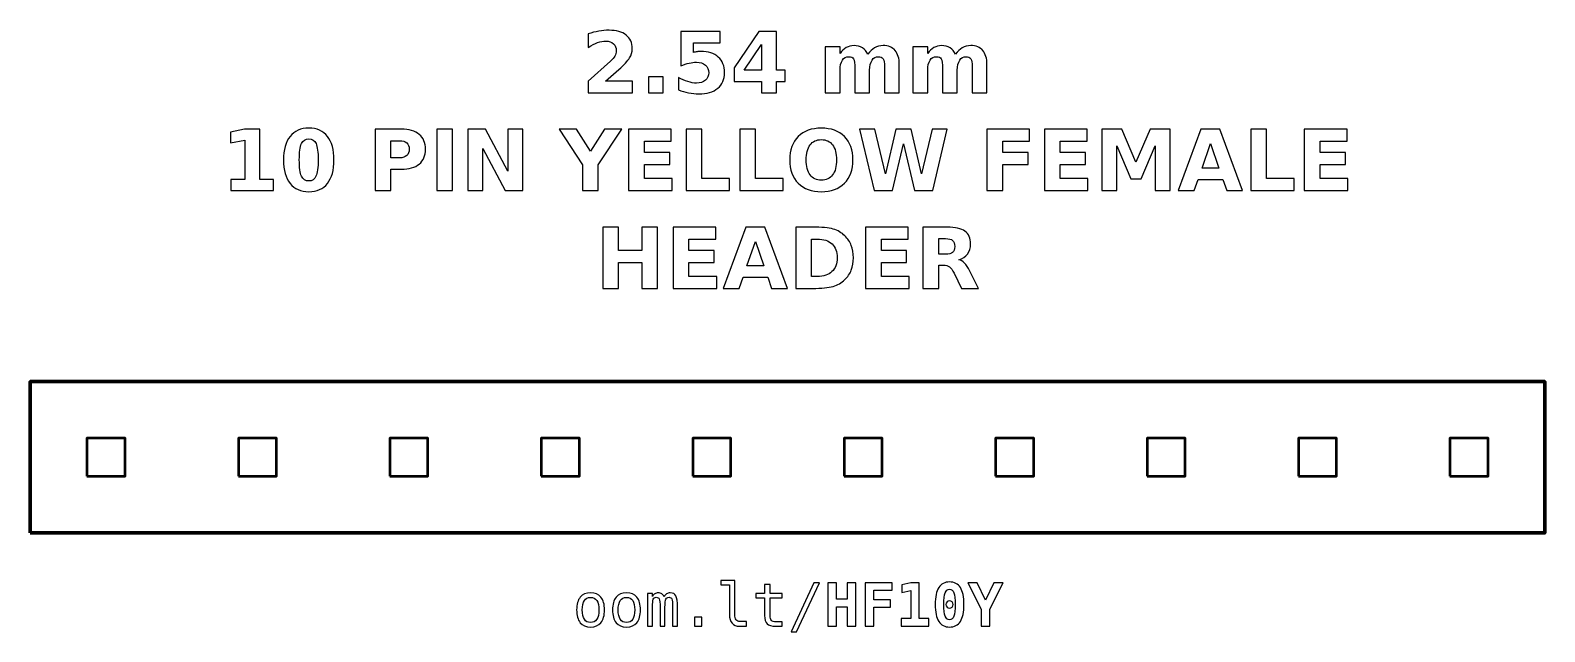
# Model space of a CAD drawing. Header units: centimetres. Extents: x -11.77 to -9.23, y -15.14 to -14.13.
import ezdxf

# ---------------------------------------------------------------- set-up
doc = ezdxf.new("R2010")
doc.units = ezdxf.units.CM
doc.header["$MEASUREMENT"] = 0
doc.layers.add('Layer 1', color=7, linetype='Continuous')

msp = doc.modelspace()

# ---------------------------------------------------------------- linework, layer by layer
at = {"layer": 'Layer 1', "color": 7, "lineweight": 100}
msp.add_lwpolyline([(-11.77, -14.977), (-9.23, -14.977), (-9.23, -14.723), (-11.77, -14.723), (-11.77, -14.977)], close=True, dxfattribs=at)
at = {"layer": 'Layer 1', "color": 7, "lineweight": 50}
for points in [[(-11.675, -14.882), (-11.611, -14.882), (-11.611, -14.818), (-11.675, -14.818), (-11.675, -14.882)], [(-11.421, -14.882), (-11.357, -14.882), (-11.357, -14.818), (-11.421, -14.818), (-11.421, -14.882)], [(-11.167, -14.882), (-11.103, -14.882), (-11.103, -14.818), (-11.167, -14.818), (-11.167, -14.882)], [(-10.913, -14.882), (-10.849, -14.882), (-10.849, -14.818), (-10.913, -14.818), (-10.913, -14.882)], [(-10.659, -14.882), (-10.595, -14.882), (-10.595, -14.818), (-10.659, -14.818), (-10.659, -14.882)], [(-10.405, -14.882), (-10.341, -14.882), (-10.341, -14.818), (-10.405, -14.818), (-10.405, -14.882)], [(-10.151, -14.882), (-10.087, -14.882), (-10.087, -14.818), (-10.151, -14.818), (-10.151, -14.882)], [(-9.897, -14.882), (-9.833, -14.882), (-9.833, -14.818), (-9.897, -14.818), (-9.897, -14.882)], [(-9.643, -14.882), (-9.579, -14.882), (-9.579, -14.818), (-9.643, -14.818), (-9.643, -14.882)], [(-9.389, -14.882), (-9.325, -14.882), (-9.325, -14.818), (-9.389, -14.818), (-9.389, -14.882)]]:
    msp.add_lwpolyline(points, close=True, dxfattribs=at)
at = {"layer": 'Layer 1', "color": 250}
for points, knots in [([(-10.80503, -14.21872), (-10.80503, -14.21872), (-10.75975, -14.21872), (-10.75975, -14.21872), (-10.75975, -14.21872), (-10.75975, -14.21872), (-10.75975, -14.23822), (-10.75975, -14.23822), (-10.75975, -14.23822), (-10.75975, -14.23822), (-10.83452, -14.23822), (-10.83452, -14.23822), (-10.83452, -14.23822), (-10.83452, -14.23822), (-10.83452, -14.21872), (-10.83452, -14.21872), (-10.83452, -14.21872), (-10.83452, -14.21872), (-10.79696, -14.18559), (-10.79696, -14.18559), (-10.79696, -14.18559), (-10.7936, -14.18255), (-10.79113, -14.17959), (-10.78953, -14.1767), (-10.78953, -14.1767), (-10.78791, -14.1738), (-10.78711, -14.17079), (-10.78711, -14.16766), (-10.78711, -14.16766), (-10.78711, -14.16284), (-10.78873, -14.15896), (-10.79197, -14.15602), (-10.79197, -14.15602), (-10.7952, -14.15308), (-10.7995, -14.15163), (-10.80489, -14.15163), (-10.80489, -14.15163), (-10.80902, -14.15163), (-10.81354, -14.15252), (-10.81846, -14.15428), (-10.81846, -14.15428), (-10.82337, -14.15605), (-10.82864, -14.15868), (-10.83424, -14.16216), (-10.83424, -14.16216), (-10.83424, -14.16216), (-10.83424, -14.13956), (-10.83424, -14.13956), (-10.83424, -14.13956), (-10.82826, -14.13759), (-10.82236, -14.13608), (-10.81653, -14.13505), (-10.81653, -14.13505), (-10.81069, -14.13401), (-10.80498, -14.13349), (-10.79936, -14.13349), (-10.79936, -14.13349), (-10.78706, -14.13349), (-10.77749, -14.1362), (-10.77067, -14.14163), (-10.77067, -14.14163), (-10.76385, -14.14704), (-10.76044, -14.15459), (-10.76044, -14.1643), (-10.76044, -14.1643), (-10.76044, -14.1699), (-10.76189, -14.17512), (-10.76479, -14.17997), (-10.76479, -14.17997), (-10.76768, -14.18481), (-10.77377, -14.1913), (-10.78304, -14.19944), (-10.78304, -14.19944), (-10.78304, -14.19944), (-10.80503, -14.21872), (-10.80503, -14.21872)], [0, 0, 0, 0, 0.0526316, 0.0526316, 0.0526316, 0.0526316, 0.1052632, 0.1052632, 0.1052632, 0.1052632, 0.1578947, 0.1578947, 0.1578947, 0.1578947, 0.2105263, 0.2105263, 0.2105263, 0.2105263, 0.2631579, 0.2631579, 0.2631579, 0.2631579, 0.3157895, 0.3157895, 0.3157895, 0.3157895, 0.3684211, 0.3684211, 0.3684211, 0.3684211, 0.4210526, 0.4210526, 0.4210526, 0.4210526, 0.4736842, 0.4736842, 0.4736842, 0.4736842, 0.5263158, 0.5263158, 0.5263158, 0.5263158, 0.5789474, 0.5789474, 0.5789474, 0.5789474, 0.6315789, 0.6315789, 0.6315789, 0.6315789, 0.6842105, 0.6842105, 0.6842105, 0.6842105, 0.7368421, 0.7368421, 0.7368421, 0.7368421, 0.7894737, 0.7894737, 0.7894737, 0.7894737, 0.8421053, 0.8421053, 0.8421053, 0.8421053, 0.8947368, 0.8947368, 0.8947368, 0.8947368, 0.9473684, 0.9473684, 0.9473684, 0.9473684, 1, 1, 1, 1]), ([(-10.67894, -14.13535), (-10.67894, -14.13535), (-10.613, -14.13535), (-10.613, -14.13535), (-10.613, -14.13535), (-10.613, -14.13535), (-10.613, -14.15485), (-10.613, -14.15485), (-10.613, -14.15485), (-10.613, -14.15485), (-10.6578, -14.15485), (-10.6578, -14.15485), (-10.6578, -14.15485), (-10.6578, -14.15485), (-10.6578, -14.17077), (-10.6578, -14.17077), (-10.6578, -14.17077), (-10.65578, -14.17023), (-10.65375, -14.16981), (-10.65171, -14.1695), (-10.65171, -14.1695), (-10.64966, -14.16919), (-10.64752, -14.16905), (-10.64533, -14.16905), (-10.64533, -14.16905), (-10.63278, -14.16905), (-10.62302, -14.17218), (-10.61603, -14.17846), (-10.61603, -14.17846), (-10.60905, -14.18472), (-10.60557, -14.19346), (-10.60557, -14.20466), (-10.60557, -14.20466), (-10.60557, -14.21578), (-10.60938, -14.22449), (-10.61697, -14.23079), (-10.61697, -14.23079), (-10.62457, -14.23707), (-10.63513, -14.24022), (-10.64863, -14.24022), (-10.64863, -14.24022), (-10.65446, -14.24022), (-10.66025, -14.23965), (-10.66596, -14.23853), (-10.66596, -14.23853), (-10.67168, -14.2374), (-10.67737, -14.2357), (-10.68301, -14.2334), (-10.68301, -14.2334), (-10.68301, -14.2334), (-10.68301, -14.21251), (-10.68301, -14.21251), (-10.68301, -14.21251), (-10.67741, -14.21574), (-10.6721, -14.21814), (-10.66707, -14.21973), (-10.66707, -14.21973), (-10.66203, -14.22136), (-10.65728, -14.22216), (-10.65284, -14.22216), (-10.65284, -14.22216), (-10.64639, -14.22216), (-10.64134, -14.22058), (-10.63764, -14.21743), (-10.63764, -14.21743), (-10.63395, -14.2143), (-10.63209, -14.21005), (-10.63209, -14.20466), (-10.63209, -14.20466), (-10.63209, -14.19925), (-10.63395, -14.19499), (-10.63764, -14.19187), (-10.63764, -14.19187), (-10.64134, -14.18874), (-10.64639, -14.18719), (-10.65284, -14.18719), (-10.65284, -14.18719), (-10.65665, -14.18719), (-10.66072, -14.18768), (-10.66502, -14.18867), (-10.66502, -14.18867), (-10.66935, -14.18965), (-10.67398, -14.19118), (-10.67894, -14.19325), (-10.67894, -14.19325), (-10.67894, -14.19325), (-10.67894, -14.13535), (-10.67894, -14.13535)], [0, 0, 0, 0, 0.0454545, 0.0454545, 0.0454545, 0.0454545, 0.0909091, 0.0909091, 0.0909091, 0.0909091, 0.1363636, 0.1363636, 0.1363636, 0.1363636, 0.1818182, 0.1818182, 0.1818182, 0.1818182, 0.2272727, 0.2272727, 0.2272727, 0.2272727, 0.2727273, 0.2727273, 0.2727273, 0.2727273, 0.3181818, 0.3181818, 0.3181818, 0.3181818, 0.3636364, 0.3636364, 0.3636364, 0.3636364, 0.4090909, 0.4090909, 0.4090909, 0.4090909, 0.4545455, 0.4545455, 0.4545455, 0.4545455, 0.5, 0.5, 0.5, 0.5, 0.5454545, 0.5454545, 0.5454545, 0.5454545, 0.5909091, 0.5909091, 0.5909091, 0.5909091, 0.6363636, 0.6363636, 0.6363636, 0.6363636, 0.6818182, 0.6818182, 0.6818182, 0.6818182, 0.7272727, 0.7272727, 0.7272727, 0.7272727, 0.7727273, 0.7727273, 0.7727273, 0.7727273, 0.8181818, 0.8181818, 0.8181818, 0.8181818, 0.8636364, 0.8636364, 0.8636364, 0.8636364, 0.9090909, 0.9090909, 0.9090909, 0.9090909, 0.9545455, 0.9545455, 0.9545455, 0.9545455, 1, 1, 1, 1]), ([(-10.54816, -14.13535), (-10.54816, -14.13535), (-10.51866, -14.13535), (-10.51866, -14.13535), (-10.51866, -14.13535), (-10.51866, -14.13535), (-10.51866, -14.20026), (-10.51866, -14.20026), (-10.51866, -14.20026), (-10.51866, -14.20026), (-10.50399, -14.20026), (-10.50399, -14.20026), (-10.50399, -14.20026), (-10.50399, -14.20026), (-10.50399, -14.21948), (-10.50399, -14.21948), (-10.50399, -14.21948), (-10.50399, -14.21948), (-10.51866, -14.21948), (-10.51866, -14.21948), (-10.51866, -14.21948), (-10.51866, -14.21948), (-10.51866, -14.23822), (-10.51866, -14.23822), (-10.51866, -14.23822), (-10.51866, -14.23822), (-10.54373, -14.23822), (-10.54373, -14.23822), (-10.54373, -14.23822), (-10.54373, -14.23822), (-10.54373, -14.21948), (-10.54373, -14.21948), (-10.54373, -14.21948), (-10.54373, -14.21948), (-10.58936, -14.21948), (-10.58936, -14.21948), (-10.58936, -14.21948), (-10.58936, -14.21948), (-10.58936, -14.19673), (-10.58936, -14.19673), (-10.58936, -14.19673), (-10.58936, -14.19673), (-10.54816, -14.13535), (-10.54816, -14.13535)], [0, 0, 0, 0, 0.0909091, 0.0909091, 0.0909091, 0.0909091, 0.1818182, 0.1818182, 0.1818182, 0.1818182, 0.2727273, 0.2727273, 0.2727273, 0.2727273, 0.3636364, 0.3636364, 0.3636364, 0.3636364, 0.4545455, 0.4545455, 0.4545455, 0.4545455, 0.5454545, 0.5454545, 0.5454545, 0.5454545, 0.6363636, 0.6363636, 0.6363636, 0.6363636, 0.7272727, 0.7272727, 0.7272727, 0.7272727, 0.8181818, 0.8181818, 0.8181818, 0.8181818, 0.9090909, 0.9090909, 0.9090909, 0.9090909, 1, 1, 1, 1]), ([(-10.54373, -14.1572), (-10.54373, -14.1572), (-10.57283, -14.20026), (-10.57283, -14.20026), (-10.57283, -14.20026), (-10.57283, -14.20026), (-10.54373, -14.20026), (-10.54373, -14.20026), (-10.54373, -14.20026), (-10.54373, -14.20026), (-10.54373, -14.1572), (-10.54373, -14.1572)], [0, 0, 0, 0, 0.3333333, 0.3333333, 0.3333333, 0.3333333, 0.6666667, 0.6666667, 0.6666667, 0.6666667, 1, 1, 1, 1]), ([(-10.36502, -14.17387), (-10.36189, -14.1691), (-10.3582, -14.16545), (-10.35389, -14.16296), (-10.35389, -14.16296), (-10.34959, -14.16044), (-10.34489, -14.1592), (-10.33974, -14.1592), (-10.33974, -14.1592), (-10.33087, -14.1592), (-10.32412, -14.16193), (-10.31949, -14.16741), (-10.31949, -14.16741), (-10.31485, -14.17286), (-10.31252, -14.18081), (-10.31252, -14.19123), (-10.31252, -14.19123), (-10.31252, -14.19123), (-10.31252, -14.23822), (-10.31252, -14.23822), (-10.31252, -14.23822), (-10.31252, -14.23822), (-10.33734, -14.23822), (-10.33734, -14.23822), (-10.33734, -14.23822), (-10.33734, -14.23822), (-10.33734, -14.19798), (-10.33734, -14.19798), (-10.33734, -14.19798), (-10.33729, -14.19739), (-10.33727, -14.19678), (-10.33724, -14.19612), (-10.33724, -14.19612), (-10.33722, -14.19549), (-10.3372, -14.19457), (-10.3372, -14.19337), (-10.3372, -14.19337), (-10.3372, -14.18791), (-10.33799, -14.18394), (-10.33962, -14.18149), (-10.33962, -14.18149), (-10.34122, -14.17902), (-10.3438, -14.1778), (-10.34738, -14.1778), (-10.34738, -14.1778), (-10.35208, -14.1778), (-10.35568, -14.17973), (-10.35824, -14.18359), (-10.35824, -14.18359), (-10.36078, -14.18744), (-10.3621, -14.19302), (-10.3622, -14.20033), (-10.3622, -14.20033), (-10.3622, -14.20033), (-10.3622, -14.23822), (-10.3622, -14.23822), (-10.3622, -14.23822), (-10.3622, -14.23822), (-10.38701, -14.23822), (-10.38701, -14.23822), (-10.38701, -14.23822), (-10.38701, -14.23822), (-10.38701, -14.19798), (-10.38701, -14.19798), (-10.38701, -14.19798), (-10.38701, -14.18944), (-10.38774, -14.18394), (-10.38922, -14.18149), (-10.38922, -14.18149), (-10.39068, -14.17902), (-10.39329, -14.1778), (-10.39705, -14.1778), (-10.39705, -14.1778), (-10.4018, -14.1778), (-10.40545, -14.17975), (-10.40801, -14.18363), (-10.40801, -14.18363), (-10.41057, -14.18751), (-10.41187, -14.19304), (-10.41187, -14.20026), (-10.41187, -14.20026), (-10.41187, -14.20026), (-10.41187, -14.23822), (-10.41187, -14.23822), (-10.41187, -14.23822), (-10.41187, -14.23822), (-10.43668, -14.23822), (-10.43668, -14.23822), (-10.43668, -14.23822), (-10.43668, -14.23822), (-10.43668, -14.16106), (-10.43668, -14.16106), (-10.43668, -14.16106), (-10.43668, -14.16106), (-10.41187, -14.16106), (-10.41187, -14.16106), (-10.41187, -14.16106), (-10.41187, -14.16106), (-10.41187, -14.17237), (-10.41187, -14.17237), (-10.41187, -14.17237), (-10.40883, -14.16799), (-10.40535, -14.16473), (-10.40142, -14.16251), (-10.40142, -14.16251), (-10.3975, -14.1603), (-10.39317, -14.1592), (-10.38844, -14.1592), (-10.38844, -14.1592), (-10.38313, -14.1592), (-10.3784, -14.16049), (-10.37433, -14.16306), (-10.37433, -14.16306), (-10.37024, -14.16564), (-10.36713, -14.16924), (-10.36502, -14.17387)], [0, 0, 0, 0, 0.0344828, 0.0344828, 0.0344828, 0.0344828, 0.0689655, 0.0689655, 0.0689655, 0.0689655, 0.1034483, 0.1034483, 0.1034483, 0.1034483, 0.137931, 0.137931, 0.137931, 0.137931, 0.1724138, 0.1724138, 0.1724138, 0.1724138, 0.2068966, 0.2068966, 0.2068966, 0.2068966, 0.2413793, 0.2413793, 0.2413793, 0.2413793, 0.2758621, 0.2758621, 0.2758621, 0.2758621, 0.3103448, 0.3103448, 0.3103448, 0.3103448, 0.3448276, 0.3448276, 0.3448276, 0.3448276, 0.3793103, 0.3793103, 0.3793103, 0.3793103, 0.4137931, 0.4137931, 0.4137931, 0.4137931, 0.4482759, 0.4482759, 0.4482759, 0.4482759, 0.4827586, 0.4827586, 0.4827586, 0.4827586, 0.5172414, 0.5172414, 0.5172414, 0.5172414, 0.5517241, 0.5517241, 0.5517241, 0.5517241, 0.5862069, 0.5862069, 0.5862069, 0.5862069, 0.6206897, 0.6206897, 0.6206897, 0.6206897, 0.6551724, 0.6551724, 0.6551724, 0.6551724, 0.6896552, 0.6896552, 0.6896552, 0.6896552, 0.7241379, 0.7241379, 0.7241379, 0.7241379, 0.7586207, 0.7586207, 0.7586207, 0.7586207, 0.7931034, 0.7931034, 0.7931034, 0.7931034, 0.8275862, 0.8275862, 0.8275862, 0.8275862, 0.862069, 0.862069, 0.862069, 0.862069, 0.8965517, 0.8965517, 0.8965517, 0.8965517, 0.9310345, 0.9310345, 0.9310345, 0.9310345, 0.9655172, 0.9655172, 0.9655172, 0.9655172, 1, 1, 1, 1]), ([(-10.21798, -14.17387), (-10.21485, -14.1691), (-10.21116, -14.16545), (-10.20685, -14.16296), (-10.20685, -14.16296), (-10.20255, -14.16044), (-10.19785, -14.1592), (-10.1927, -14.1592), (-10.1927, -14.1592), (-10.18383, -14.1592), (-10.17708, -14.16193), (-10.17245, -14.16741), (-10.17245, -14.16741), (-10.16781, -14.17286), (-10.16548, -14.18081), (-10.16548, -14.19123), (-10.16548, -14.19123), (-10.16548, -14.19123), (-10.16548, -14.23822), (-10.16548, -14.23822), (-10.16548, -14.23822), (-10.16548, -14.23822), (-10.1903, -14.23822), (-10.1903, -14.23822), (-10.1903, -14.23822), (-10.1903, -14.23822), (-10.1903, -14.19798), (-10.1903, -14.19798), (-10.1903, -14.19798), (-10.19025, -14.19739), (-10.19023, -14.19678), (-10.1902, -14.19612), (-10.1902, -14.19612), (-10.19018, -14.19549), (-10.19016, -14.19457), (-10.19016, -14.19337), (-10.19016, -14.19337), (-10.19016, -14.18791), (-10.19095, -14.18394), (-10.19258, -14.18149), (-10.19258, -14.18149), (-10.19418, -14.17902), (-10.19676, -14.1778), (-10.20034, -14.1778), (-10.20034, -14.1778), (-10.20504, -14.1778), (-10.20864, -14.17973), (-10.2112, -14.18359), (-10.2112, -14.18359), (-10.21374, -14.18744), (-10.21506, -14.19302), (-10.21516, -14.20033), (-10.21516, -14.20033), (-10.21516, -14.20033), (-10.21516, -14.23822), (-10.21516, -14.23822), (-10.21516, -14.23822), (-10.21516, -14.23822), (-10.23997, -14.23822), (-10.23997, -14.23822), (-10.23997, -14.23822), (-10.23997, -14.23822), (-10.23997, -14.19798), (-10.23997, -14.19798), (-10.23997, -14.19798), (-10.23997, -14.18944), (-10.2407, -14.18394), (-10.24218, -14.18149), (-10.24218, -14.18149), (-10.24364, -14.17902), (-10.24625, -14.1778), (-10.25001, -14.1778), (-10.25001, -14.1778), (-10.25476, -14.1778), (-10.25841, -14.17975), (-10.26097, -14.18363), (-10.26097, -14.18363), (-10.26353, -14.18751), (-10.26483, -14.19304), (-10.26483, -14.20026), (-10.26483, -14.20026), (-10.26483, -14.20026), (-10.26483, -14.23822), (-10.26483, -14.23822), (-10.26483, -14.23822), (-10.26483, -14.23822), (-10.28964, -14.23822), (-10.28964, -14.23822), (-10.28964, -14.23822), (-10.28964, -14.23822), (-10.28964, -14.16106), (-10.28964, -14.16106), (-10.28964, -14.16106), (-10.28964, -14.16106), (-10.26483, -14.16106), (-10.26483, -14.16106), (-10.26483, -14.16106), (-10.26483, -14.16106), (-10.26483, -14.17237), (-10.26483, -14.17237), (-10.26483, -14.17237), (-10.26179, -14.16799), (-10.25831, -14.16473), (-10.25438, -14.16251), (-10.25438, -14.16251), (-10.25046, -14.1603), (-10.24613, -14.1592), (-10.2414, -14.1592), (-10.2414, -14.1592), (-10.23609, -14.1592), (-10.23136, -14.16049), (-10.22729, -14.16306), (-10.22729, -14.16306), (-10.2232, -14.16564), (-10.22009, -14.16924), (-10.21798, -14.17387)], [0, 0, 0, 0, 0.0344828, 0.0344828, 0.0344828, 0.0344828, 0.0689655, 0.0689655, 0.0689655, 0.0689655, 0.1034483, 0.1034483, 0.1034483, 0.1034483, 0.137931, 0.137931, 0.137931, 0.137931, 0.1724138, 0.1724138, 0.1724138, 0.1724138, 0.2068966, 0.2068966, 0.2068966, 0.2068966, 0.2413793, 0.2413793, 0.2413793, 0.2413793, 0.2758621, 0.2758621, 0.2758621, 0.2758621, 0.3103448, 0.3103448, 0.3103448, 0.3103448, 0.3448276, 0.3448276, 0.3448276, 0.3448276, 0.3793103, 0.3793103, 0.3793103, 0.3793103, 0.4137931, 0.4137931, 0.4137931, 0.4137931, 0.4482759, 0.4482759, 0.4482759, 0.4482759, 0.4827586, 0.4827586, 0.4827586, 0.4827586, 0.5172414, 0.5172414, 0.5172414, 0.5172414, 0.5517241, 0.5517241, 0.5517241, 0.5517241, 0.5862069, 0.5862069, 0.5862069, 0.5862069, 0.6206897, 0.6206897, 0.6206897, 0.6206897, 0.6551724, 0.6551724, 0.6551724, 0.6551724, 0.6896552, 0.6896552, 0.6896552, 0.6896552, 0.7241379, 0.7241379, 0.7241379, 0.7241379, 0.7586207, 0.7586207, 0.7586207, 0.7586207, 0.7931034, 0.7931034, 0.7931034, 0.7931034, 0.8275862, 0.8275862, 0.8275862, 0.8275862, 0.862069, 0.862069, 0.862069, 0.862069, 0.8965517, 0.8965517, 0.8965517, 0.8965517, 0.9310345, 0.9310345, 0.9310345, 0.9310345, 0.9655172, 0.9655172, 0.9655172, 0.9655172, 1, 1, 1, 1]), ([(-10.73311, -14.21155), (-10.73311, -14.21155), (-10.70829, -14.21155), (-10.70829, -14.21155), (-10.70829, -14.21155), (-10.70829, -14.21155), (-10.70829, -14.23822), (-10.70829, -14.23822), (-10.70829, -14.23822), (-10.70829, -14.23822), (-10.73311, -14.23822), (-10.73311, -14.23822), (-10.73311, -14.23822), (-10.73311, -14.23822), (-10.73311, -14.21155), (-10.73311, -14.21155)], [0, 0, 0, 0, 0.25, 0.25, 0.25, 0.25, 0.5, 0.5, 0.5, 0.5, 0.75, 0.75, 0.75, 0.75, 1, 1, 1, 1]), ([(-11.43374, -14.38415), (-11.43374, -14.38415), (-11.41031, -14.38415), (-11.41031, -14.38415), (-11.41031, -14.38415), (-11.41031, -14.38415), (-11.41031, -14.31766), (-11.41031, -14.31766), (-11.41031, -14.31766), (-11.41031, -14.31766), (-11.43435, -14.32263), (-11.43435, -14.32263), (-11.43435, -14.32263), (-11.43435, -14.32263), (-11.43435, -14.30456), (-11.43435, -14.30456), (-11.43435, -14.30456), (-11.43435, -14.30456), (-11.41045, -14.2996), (-11.41045, -14.2996), (-11.41045, -14.2996), (-11.41045, -14.2996), (-11.38524, -14.2996), (-11.38524, -14.2996), (-11.38524, -14.2996), (-11.38524, -14.2996), (-11.38524, -14.38415), (-11.38524, -14.38415), (-11.38524, -14.38415), (-11.38524, -14.38415), (-11.36182, -14.38415), (-11.36182, -14.38415), (-11.36182, -14.38415), (-11.36182, -14.38415), (-11.36182, -14.40247), (-11.36182, -14.40247), (-11.36182, -14.40247), (-11.36182, -14.40247), (-11.43374, -14.40247), (-11.43374, -14.40247), (-11.43374, -14.40247), (-11.43374, -14.40247), (-11.43374, -14.38415), (-11.43374, -14.38415)], [0, 0, 0, 0, 0.0909091, 0.0909091, 0.0909091, 0.0909091, 0.1818182, 0.1818182, 0.1818182, 0.1818182, 0.2727273, 0.2727273, 0.2727273, 0.2727273, 0.3636364, 0.3636364, 0.3636364, 0.3636364, 0.4545455, 0.4545455, 0.4545455, 0.4545455, 0.5454545, 0.5454545, 0.5454545, 0.5454545, 0.6363636, 0.6363636, 0.6363636, 0.6363636, 0.7272727, 0.7272727, 0.7272727, 0.7272727, 0.8181818, 0.8181818, 0.8181818, 0.8181818, 0.9090909, 0.9090909, 0.9090909, 0.9090909, 1, 1, 1, 1]), ([(-11.26064, -14.35113), (-11.26064, -14.36818), (-11.26431, -14.38133), (-11.27167, -14.39059), (-11.27167, -14.39059), (-11.27901, -14.39984), (-11.28945, -14.40447), (-11.30295, -14.40447), (-11.30295, -14.40447), (-11.3165, -14.40447), (-11.32696, -14.39984), (-11.3343, -14.39059), (-11.3343, -14.39059), (-11.34166, -14.38133), (-11.34533, -14.36818), (-11.34533, -14.35113), (-11.34533, -14.35113), (-11.34533, -14.33406), (-11.34166, -14.32088), (-11.3343, -14.31162), (-11.3343, -14.31162), (-11.32696, -14.30238), (-11.3165, -14.29774), (-11.30295, -14.29774), (-11.30295, -14.29774), (-11.28945, -14.29774), (-11.27901, -14.30238), (-11.27167, -14.31162), (-11.27167, -14.31162), (-11.26431, -14.32088), (-11.26064, -14.33406), (-11.26064, -14.35113)], [0, 0, 0, 0, 0.125, 0.125, 0.125, 0.125, 0.25, 0.25, 0.25, 0.25, 0.375, 0.375, 0.375, 0.375, 0.5, 0.5, 0.5, 0.5, 0.625, 0.625, 0.625, 0.625, 0.75, 0.75, 0.75, 0.75, 0.875, 0.875, 0.875, 0.875, 1, 1, 1, 1]), ([(-11.1918, -14.2996), (-11.1918, -14.2996), (-11.14778, -14.2996), (-11.14778, -14.2996), (-11.14778, -14.2996), (-11.13468, -14.2996), (-11.12463, -14.30252), (-11.11762, -14.30833), (-11.11762, -14.30833), (-11.11062, -14.31414), (-11.10711, -14.32241), (-11.10711, -14.33316), (-11.10711, -14.33316), (-11.10711, -14.34393), (-11.11062, -14.35223), (-11.11762, -14.35804), (-11.11762, -14.35804), (-11.12463, -14.36385), (-11.13468, -14.36677), (-11.14778, -14.36677), (-11.14778, -14.36677), (-11.14778, -14.36677), (-11.16527, -14.36677), (-11.16527, -14.36677), (-11.16527, -14.36677), (-11.16527, -14.36677), (-11.16527, -14.40247), (-11.16527, -14.40247), (-11.16527, -14.40247), (-11.16527, -14.40247), (-11.1918, -14.40247), (-11.1918, -14.40247), (-11.1918, -14.40247), (-11.1918, -14.40247), (-11.1918, -14.2996), (-11.1918, -14.2996)], [0, 0, 0, 0, 0.1111111, 0.1111111, 0.1111111, 0.1111111, 0.2222222, 0.2222222, 0.2222222, 0.2222222, 0.3333333, 0.3333333, 0.3333333, 0.3333333, 0.4444444, 0.4444444, 0.4444444, 0.4444444, 0.5555556, 0.5555556, 0.5555556, 0.5555556, 0.6666667, 0.6666667, 0.6666667, 0.6666667, 0.7777778, 0.7777778, 0.7777778, 0.7777778, 0.8888889, 0.8888889, 0.8888889, 0.8888889, 1, 1, 1, 1]), ([(-11.08839, -14.2996), (-11.08839, -14.2996), (-11.06186, -14.2996), (-11.06186, -14.2996), (-11.06186, -14.2996), (-11.06186, -14.2996), (-11.06186, -14.40247), (-11.06186, -14.40247), (-11.06186, -14.40247), (-11.06186, -14.40247), (-11.08839, -14.40247), (-11.08839, -14.40247), (-11.08839, -14.40247), (-11.08839, -14.40247), (-11.08839, -14.2996), (-11.08839, -14.2996)], [0, 0, 0, 0, 0.25, 0.25, 0.25, 0.25, 0.5, 0.5, 0.5, 0.5, 0.75, 0.75, 0.75, 0.75, 1, 1, 1, 1]), ([(-11.0359, -14.2996), (-11.0359, -14.2996), (-11.00627, -14.2996), (-11.00627, -14.2996), (-11.00627, -14.2996), (-11.00627, -14.2996), (-10.96885, -14.37016), (-10.96885, -14.37016), (-10.96885, -14.37016), (-10.96885, -14.37016), (-10.96885, -14.2996), (-10.96885, -14.2996), (-10.96885, -14.2996), (-10.96885, -14.2996), (-10.94371, -14.2996), (-10.94371, -14.2996), (-10.94371, -14.2996), (-10.94371, -14.2996), (-10.94371, -14.40247), (-10.94371, -14.40247), (-10.94371, -14.40247), (-10.94371, -14.40247), (-10.97334, -14.40247), (-10.97334, -14.40247), (-10.97334, -14.40247), (-10.97334, -14.40247), (-11.01076, -14.33191), (-11.01076, -14.33191), (-11.01076, -14.33191), (-11.01076, -14.33191), (-11.01076, -14.40247), (-11.01076, -14.40247), (-11.01076, -14.40247), (-11.01076, -14.40247), (-11.0359, -14.40247), (-11.0359, -14.40247), (-11.0359, -14.40247), (-11.0359, -14.40247), (-11.0359, -14.2996), (-11.0359, -14.2996)], [0, 0, 0, 0, 0.1, 0.1, 0.1, 0.1, 0.2, 0.2, 0.2, 0.2, 0.3, 0.3, 0.3, 0.3, 0.4, 0.4, 0.4, 0.4, 0.5, 0.5, 0.5, 0.5, 0.6, 0.6, 0.6, 0.6, 0.7, 0.7, 0.7, 0.7, 0.8, 0.8, 0.8, 0.8, 0.9, 0.9, 0.9, 0.9, 1, 1, 1, 1]), ([(-10.88303, -14.2996), (-10.88303, -14.2996), (-10.85403, -14.2996), (-10.85403, -14.2996), (-10.85403, -14.2996), (-10.85403, -14.2996), (-10.83058, -14.33627), (-10.83058, -14.33627), (-10.83058, -14.33627), (-10.83058, -14.33627), (-10.80716, -14.2996), (-10.80716, -14.2996), (-10.80716, -14.2996), (-10.80716, -14.2996), (-10.77809, -14.2996), (-10.77809, -14.2996), (-10.77809, -14.2996), (-10.77809, -14.2996), (-10.81729, -14.35913), (-10.81729, -14.35913), (-10.81729, -14.35913), (-10.81729, -14.35913), (-10.81729, -14.40247), (-10.81729, -14.40247), (-10.81729, -14.40247), (-10.81729, -14.40247), (-10.84382, -14.40247), (-10.84382, -14.40247), (-10.84382, -14.40247), (-10.84382, -14.40247), (-10.84382, -14.35913), (-10.84382, -14.35913), (-10.84382, -14.35913), (-10.84382, -14.35913), (-10.88303, -14.2996), (-10.88303, -14.2996)], [0, 0, 0, 0, 0.1111111, 0.1111111, 0.1111111, 0.1111111, 0.2222222, 0.2222222, 0.2222222, 0.2222222, 0.3333333, 0.3333333, 0.3333333, 0.3333333, 0.4444444, 0.4444444, 0.4444444, 0.4444444, 0.5555556, 0.5555556, 0.5555556, 0.5555556, 0.6666667, 0.6666667, 0.6666667, 0.6666667, 0.7777778, 0.7777778, 0.7777778, 0.7777778, 0.8888889, 0.8888889, 0.8888889, 0.8888889, 1, 1, 1, 1]), ([(-10.76649, -14.2996), (-10.76649, -14.2996), (-10.6949, -14.2996), (-10.6949, -14.2996), (-10.6949, -14.2996), (-10.6949, -14.2996), (-10.6949, -14.31966), (-10.6949, -14.31966), (-10.6949, -14.31966), (-10.6949, -14.31966), (-10.73996, -14.31966), (-10.73996, -14.31966), (-10.73996, -14.31966), (-10.73996, -14.31966), (-10.73996, -14.33881), (-10.73996, -14.33881), (-10.73996, -14.33881), (-10.73996, -14.33881), (-10.69761, -14.33881), (-10.69761, -14.33881), (-10.69761, -14.33881), (-10.69761, -14.33881), (-10.69761, -14.35887), (-10.69761, -14.35887), (-10.69761, -14.35887), (-10.69761, -14.35887), (-10.73996, -14.35887), (-10.73996, -14.35887), (-10.73996, -14.35887), (-10.73996, -14.35887), (-10.73996, -14.38241), (-10.73996, -14.38241), (-10.73996, -14.38241), (-10.73996, -14.38241), (-10.6934, -14.38241), (-10.6934, -14.38241), (-10.6934, -14.38241), (-10.6934, -14.38241), (-10.6934, -14.40247), (-10.6934, -14.40247), (-10.6934, -14.40247), (-10.6934, -14.40247), (-10.76649, -14.40247), (-10.76649, -14.40247), (-10.76649, -14.40247), (-10.76649, -14.40247), (-10.76649, -14.2996), (-10.76649, -14.2996)], [0, 0, 0, 0, 0.0833333, 0.0833333, 0.0833333, 0.0833333, 0.1666667, 0.1666667, 0.1666667, 0.1666667, 0.25, 0.25, 0.25, 0.25, 0.3333333, 0.3333333, 0.3333333, 0.3333333, 0.4166667, 0.4166667, 0.4166667, 0.4166667, 0.5, 0.5, 0.5, 0.5, 0.5833333, 0.5833333, 0.5833333, 0.5833333, 0.6666667, 0.6666667, 0.6666667, 0.6666667, 0.75, 0.75, 0.75, 0.75, 0.8333333, 0.8333333, 0.8333333, 0.8333333, 0.9166667, 0.9166667, 0.9166667, 0.9166667, 1, 1, 1, 1]), ([(-10.67009, -14.2996), (-10.67009, -14.2996), (-10.64356, -14.2996), (-10.64356, -14.2996), (-10.64356, -14.2996), (-10.64356, -14.2996), (-10.64356, -14.38241), (-10.64356, -14.38241), (-10.64356, -14.38241), (-10.64356, -14.38241), (-10.597, -14.38241), (-10.597, -14.38241), (-10.597, -14.38241), (-10.597, -14.38241), (-10.597, -14.40247), (-10.597, -14.40247), (-10.597, -14.40247), (-10.597, -14.40247), (-10.67009, -14.40247), (-10.67009, -14.40247), (-10.67009, -14.40247), (-10.67009, -14.40247), (-10.67009, -14.2996), (-10.67009, -14.2996)], [0, 0, 0, 0, 0.1666667, 0.1666667, 0.1666667, 0.1666667, 0.3333333, 0.3333333, 0.3333333, 0.3333333, 0.5, 0.5, 0.5, 0.5, 0.6666667, 0.6666667, 0.6666667, 0.6666667, 0.8333333, 0.8333333, 0.8333333, 0.8333333, 1, 1, 1, 1]), ([(-10.58018, -14.2996), (-10.58018, -14.2996), (-10.55365, -14.2996), (-10.55365, -14.2996), (-10.55365, -14.2996), (-10.55365, -14.2996), (-10.55365, -14.38241), (-10.55365, -14.38241), (-10.55365, -14.38241), (-10.55365, -14.38241), (-10.50709, -14.38241), (-10.50709, -14.38241), (-10.50709, -14.38241), (-10.50709, -14.38241), (-10.50709, -14.40247), (-10.50709, -14.40247), (-10.50709, -14.40247), (-10.50709, -14.40247), (-10.58018, -14.40247), (-10.58018, -14.40247), (-10.58018, -14.40247), (-10.58018, -14.40247), (-10.58018, -14.2996), (-10.58018, -14.2996)], [0, 0, 0, 0, 0.1666667, 0.1666667, 0.1666667, 0.1666667, 0.3333333, 0.3333333, 0.3333333, 0.3333333, 0.5, 0.5, 0.5, 0.5, 0.6666667, 0.6666667, 0.6666667, 0.6666667, 0.8333333, 0.8333333, 0.8333333, 0.8333333, 1, 1, 1, 1]), ([(-10.44328, -14.29774), (-10.42675, -14.29774), (-10.41379, -14.30247), (-10.40443, -14.31195), (-10.40443, -14.31195), (-10.39505, -14.3214), (-10.39037, -14.33445), (-10.39037, -14.35113), (-10.39037, -14.35113), (-10.39037, -14.36776), (-10.39505, -14.38081), (-10.40443, -14.39026), (-10.40443, -14.39026), (-10.41379, -14.39974), (-10.42675, -14.40447), (-10.44328, -14.40447), (-10.44328, -14.40447), (-10.45977, -14.40447), (-10.4727, -14.39974), (-10.48211, -14.39026), (-10.48211, -14.39026), (-10.49149, -14.38081), (-10.4962, -14.36776), (-10.4962, -14.35113), (-10.4962, -14.35113), (-10.4962, -14.33445), (-10.49149, -14.3214), (-10.48211, -14.31195), (-10.48211, -14.31195), (-10.4727, -14.30247), (-10.45977, -14.29774), (-10.44328, -14.29774)], [0, 0, 0, 0, 0.125, 0.125, 0.125, 0.125, 0.25, 0.25, 0.25, 0.25, 0.375, 0.375, 0.375, 0.375, 0.5, 0.5, 0.5, 0.5, 0.625, 0.625, 0.625, 0.625, 0.75, 0.75, 0.75, 0.75, 0.875, 0.875, 0.875, 0.875, 1, 1, 1, 1]), ([(-10.37905, -14.2996), (-10.37905, -14.2996), (-10.35363, -14.2996), (-10.35363, -14.2996), (-10.35363, -14.2996), (-10.35363, -14.2996), (-10.33585, -14.37437), (-10.33585, -14.37437), (-10.33585, -14.37437), (-10.33585, -14.37437), (-10.31821, -14.2996), (-10.31821, -14.2996), (-10.31821, -14.2996), (-10.31821, -14.2996), (-10.29264, -14.2996), (-10.29264, -14.2996), (-10.29264, -14.2996), (-10.29264, -14.2996), (-10.27501, -14.37437), (-10.27501, -14.37437), (-10.27501, -14.37437), (-10.27501, -14.37437), (-10.25723, -14.2996), (-10.25723, -14.2996), (-10.25723, -14.2996), (-10.25723, -14.2996), (-10.23201, -14.2996), (-10.23201, -14.2996), (-10.23201, -14.2996), (-10.23201, -14.2996), (-10.25626, -14.40247), (-10.25626, -14.40247), (-10.25626, -14.40247), (-10.25626, -14.40247), (-10.28686, -14.40247), (-10.28686, -14.40247), (-10.28686, -14.40247), (-10.28686, -14.40247), (-10.30553, -14.32427), (-10.30553, -14.32427), (-10.30553, -14.32427), (-10.30553, -14.32427), (-10.32399, -14.40247), (-10.32399, -14.40247), (-10.32399, -14.40247), (-10.32399, -14.40247), (-10.35459, -14.40247), (-10.35459, -14.40247), (-10.35459, -14.40247), (-10.35459, -14.40247), (-10.37905, -14.2996), (-10.37905, -14.2996)], [0, 0, 0, 0, 0.0769231, 0.0769231, 0.0769231, 0.0769231, 0.1538462, 0.1538462, 0.1538462, 0.1538462, 0.2307692, 0.2307692, 0.2307692, 0.2307692, 0.3076923, 0.3076923, 0.3076923, 0.3076923, 0.3846154, 0.3846154, 0.3846154, 0.3846154, 0.4615385, 0.4615385, 0.4615385, 0.4615385, 0.5384615, 0.5384615, 0.5384615, 0.5384615, 0.6153846, 0.6153846, 0.6153846, 0.6153846, 0.6923077, 0.6923077, 0.6923077, 0.6923077, 0.7692308, 0.7692308, 0.7692308, 0.7692308, 0.8461538, 0.8461538, 0.8461538, 0.8461538, 0.9230769, 0.9230769, 0.9230769, 0.9230769, 1, 1, 1, 1]), ([(-10.16553, -14.2996), (-10.16553, -14.2996), (-10.09394, -14.2996), (-10.09394, -14.2996), (-10.09394, -14.2996), (-10.09394, -14.2996), (-10.09394, -14.31966), (-10.09394, -14.31966), (-10.09394, -14.31966), (-10.09394, -14.31966), (-10.139, -14.31966), (-10.139, -14.31966), (-10.139, -14.31966), (-10.139, -14.31966), (-10.139, -14.33881), (-10.139, -14.33881), (-10.139, -14.33881), (-10.139, -14.33881), (-10.09662, -14.33881), (-10.09662, -14.33881), (-10.09662, -14.33881), (-10.09662, -14.33881), (-10.09662, -14.35887), (-10.09662, -14.35887), (-10.09662, -14.35887), (-10.09662, -14.35887), (-10.139, -14.35887), (-10.139, -14.35887), (-10.139, -14.35887), (-10.139, -14.35887), (-10.139, -14.40247), (-10.139, -14.40247), (-10.139, -14.40247), (-10.139, -14.40247), (-10.16553, -14.40247), (-10.16553, -14.40247), (-10.16553, -14.40247), (-10.16553, -14.40247), (-10.16553, -14.2996), (-10.16553, -14.2996)], [0, 0, 0, 0, 0.1, 0.1, 0.1, 0.1, 0.2, 0.2, 0.2, 0.2, 0.3, 0.3, 0.3, 0.3, 0.4, 0.4, 0.4, 0.4, 0.5, 0.5, 0.5, 0.5, 0.6, 0.6, 0.6, 0.6, 0.7, 0.7, 0.7, 0.7, 0.8, 0.8, 0.8, 0.8, 0.9, 0.9, 0.9, 0.9, 1, 1, 1, 1]), ([(-10.06913, -14.2996), (-10.06913, -14.2996), (-9.99754, -14.2996), (-9.99754, -14.2996), (-9.99754, -14.2996), (-9.99754, -14.2996), (-9.99754, -14.31966), (-9.99754, -14.31966), (-9.99754, -14.31966), (-9.99754, -14.31966), (-10.0426, -14.31966), (-10.0426, -14.31966), (-10.0426, -14.31966), (-10.0426, -14.31966), (-10.0426, -14.33881), (-10.0426, -14.33881), (-10.0426, -14.33881), (-10.0426, -14.33881), (-10.00025, -14.33881), (-10.00025, -14.33881), (-10.00025, -14.33881), (-10.00025, -14.33881), (-10.00025, -14.35887), (-10.00025, -14.35887), (-10.00025, -14.35887), (-10.00025, -14.35887), (-10.0426, -14.35887), (-10.0426, -14.35887), (-10.0426, -14.35887), (-10.0426, -14.35887), (-10.0426, -14.38241), (-10.0426, -14.38241), (-10.0426, -14.38241), (-10.0426, -14.38241), (-9.99604, -14.38241), (-9.99604, -14.38241), (-9.99604, -14.38241), (-9.99604, -14.38241), (-9.99604, -14.40247), (-9.99604, -14.40247), (-9.99604, -14.40247), (-9.99604, -14.40247), (-10.06913, -14.40247), (-10.06913, -14.40247), (-10.06913, -14.40247), (-10.06913, -14.40247), (-10.06913, -14.2996), (-10.06913, -14.2996)], [0, 0, 0, 0, 0.0833333, 0.0833333, 0.0833333, 0.0833333, 0.1666667, 0.1666667, 0.1666667, 0.1666667, 0.25, 0.25, 0.25, 0.25, 0.3333333, 0.3333333, 0.3333333, 0.3333333, 0.4166667, 0.4166667, 0.4166667, 0.4166667, 0.5, 0.5, 0.5, 0.5, 0.5833333, 0.5833333, 0.5833333, 0.5833333, 0.6666667, 0.6666667, 0.6666667, 0.6666667, 0.75, 0.75, 0.75, 0.75, 0.8333333, 0.8333333, 0.8333333, 0.8333333, 0.9166667, 0.9166667, 0.9166667, 0.9166667, 1, 1, 1, 1]), ([(-9.97273, -14.2996), (-9.97273, -14.2996), (-9.93898, -14.2996), (-9.93898, -14.2996), (-9.93898, -14.2996), (-9.93898, -14.2996), (-9.91553, -14.35466), (-9.91553, -14.35466), (-9.91553, -14.35466), (-9.91553, -14.35466), (-9.89197, -14.2996), (-9.89197, -14.2996), (-9.89197, -14.2996), (-9.89197, -14.2996), (-9.85829, -14.2996), (-9.85829, -14.2996), (-9.85829, -14.2996), (-9.85829, -14.2996), (-9.85829, -14.40247), (-9.85829, -14.40247), (-9.85829, -14.40247), (-9.85829, -14.40247), (-9.88336, -14.40247), (-9.88336, -14.40247), (-9.88336, -14.40247), (-9.88336, -14.40247), (-9.88336, -14.32723), (-9.88336, -14.32723), (-9.88336, -14.32723), (-9.88336, -14.32723), (-9.90707, -14.38269), (-9.90707, -14.38269), (-9.90707, -14.38269), (-9.90707, -14.38269), (-9.92388, -14.38269), (-9.92388, -14.38269), (-9.92388, -14.38269), (-9.92388, -14.38269), (-9.94759, -14.32723), (-9.94759, -14.32723), (-9.94759, -14.32723), (-9.94759, -14.32723), (-9.94759, -14.40247), (-9.94759, -14.40247), (-9.94759, -14.40247), (-9.94759, -14.40247), (-9.97273, -14.40247), (-9.97273, -14.40247), (-9.97273, -14.40247), (-9.97273, -14.40247), (-9.97273, -14.2996), (-9.97273, -14.2996)], [0, 0, 0, 0, 0.0769231, 0.0769231, 0.0769231, 0.0769231, 0.1538462, 0.1538462, 0.1538462, 0.1538462, 0.2307692, 0.2307692, 0.2307692, 0.2307692, 0.3076923, 0.3076923, 0.3076923, 0.3076923, 0.3846154, 0.3846154, 0.3846154, 0.3846154, 0.4615385, 0.4615385, 0.4615385, 0.4615385, 0.5384615, 0.5384615, 0.5384615, 0.5384615, 0.6153846, 0.6153846, 0.6153846, 0.6153846, 0.6923077, 0.6923077, 0.6923077, 0.6923077, 0.7692308, 0.7692308, 0.7692308, 0.7692308, 0.8461538, 0.8461538, 0.8461538, 0.8461538, 0.9230769, 0.9230769, 0.9230769, 0.9230769, 1, 1, 1, 1]), ([(-9.76988, -14.38375), (-9.76988, -14.38375), (-9.81137, -14.38375), (-9.81137, -14.38375), (-9.81137, -14.38375), (-9.81137, -14.38375), (-9.81791, -14.40247), (-9.81791, -14.40247), (-9.81791, -14.40247), (-9.81791, -14.40247), (-9.84458, -14.40247), (-9.84458, -14.40247), (-9.84458, -14.40247), (-9.84458, -14.40247), (-9.80648, -14.2996), (-9.80648, -14.2996), (-9.80648, -14.2996), (-9.80648, -14.2996), (-9.77485, -14.2996), (-9.77485, -14.2996), (-9.77485, -14.2996), (-9.77485, -14.2996), (-9.73675, -14.40247), (-9.73675, -14.40247), (-9.73675, -14.40247), (-9.73675, -14.40247), (-9.76342, -14.40247), (-9.76342, -14.40247), (-9.76342, -14.40247), (-9.76342, -14.40247), (-9.76988, -14.38375), (-9.76988, -14.38375)], [0, 0, 0, 0, 0.125, 0.125, 0.125, 0.125, 0.25, 0.25, 0.25, 0.25, 0.375, 0.375, 0.375, 0.375, 0.5, 0.5, 0.5, 0.5, 0.625, 0.625, 0.625, 0.625, 0.75, 0.75, 0.75, 0.75, 0.875, 0.875, 0.875, 0.875, 1, 1, 1, 1]), ([(-9.72308, -14.2996), (-9.72308, -14.2996), (-9.69655, -14.2996), (-9.69655, -14.2996), (-9.69655, -14.2996), (-9.69655, -14.2996), (-9.69655, -14.38241), (-9.69655, -14.38241), (-9.69655, -14.38241), (-9.69655, -14.38241), (-9.64999, -14.38241), (-9.64999, -14.38241), (-9.64999, -14.38241), (-9.64999, -14.38241), (-9.64999, -14.40247), (-9.64999, -14.40247), (-9.64999, -14.40247), (-9.64999, -14.40247), (-9.72308, -14.40247), (-9.72308, -14.40247), (-9.72308, -14.40247), (-9.72308, -14.40247), (-9.72308, -14.2996), (-9.72308, -14.2996)], [0, 0, 0, 0, 0.1666667, 0.1666667, 0.1666667, 0.1666667, 0.3333333, 0.3333333, 0.3333333, 0.3333333, 0.5, 0.5, 0.5, 0.5, 0.6666667, 0.6666667, 0.6666667, 0.6666667, 0.8333333, 0.8333333, 0.8333333, 0.8333333, 1, 1, 1, 1]), ([(-9.63317, -14.2996), (-9.63317, -14.2996), (-9.56158, -14.2996), (-9.56158, -14.2996), (-9.56158, -14.2996), (-9.56158, -14.2996), (-9.56158, -14.31966), (-9.56158, -14.31966), (-9.56158, -14.31966), (-9.56158, -14.31966), (-9.60664, -14.31966), (-9.60664, -14.31966), (-9.60664, -14.31966), (-9.60664, -14.31966), (-9.60664, -14.33881), (-9.60664, -14.33881), (-9.60664, -14.33881), (-9.60664, -14.33881), (-9.56429, -14.33881), (-9.56429, -14.33881), (-9.56429, -14.33881), (-9.56429, -14.33881), (-9.56429, -14.35887), (-9.56429, -14.35887), (-9.56429, -14.35887), (-9.56429, -14.35887), (-9.60664, -14.35887), (-9.60664, -14.35887), (-9.60664, -14.35887), (-9.60664, -14.35887), (-9.60664, -14.38241), (-9.60664, -14.38241), (-9.60664, -14.38241), (-9.60664, -14.38241), (-9.56008, -14.38241), (-9.56008, -14.38241), (-9.56008, -14.38241), (-9.56008, -14.38241), (-9.56008, -14.40247), (-9.56008, -14.40247), (-9.56008, -14.40247), (-9.56008, -14.40247), (-9.63317, -14.40247), (-9.63317, -14.40247), (-9.63317, -14.40247), (-9.63317, -14.40247), (-9.63317, -14.2996), (-9.63317, -14.2996)], [0, 0, 0, 0, 0.0833333, 0.0833333, 0.0833333, 0.0833333, 0.1666667, 0.1666667, 0.1666667, 0.1666667, 0.25, 0.25, 0.25, 0.25, 0.3333333, 0.3333333, 0.3333333, 0.3333333, 0.4166667, 0.4166667, 0.4166667, 0.4166667, 0.5, 0.5, 0.5, 0.5, 0.5833333, 0.5833333, 0.5833333, 0.5833333, 0.6666667, 0.6666667, 0.6666667, 0.6666667, 0.75, 0.75, 0.75, 0.75, 0.8333333, 0.8333333, 0.8333333, 0.8333333, 0.9166667, 0.9166667, 0.9166667, 0.9166667, 1, 1, 1, 1]), ([(-11.28717, -14.35094), (-11.28717, -14.33808), (-11.28837, -14.32902), (-11.29079, -14.32375), (-11.29079, -14.32375), (-11.29319, -14.31851), (-11.29726, -14.31588), (-11.30295, -14.31588), (-11.30295, -14.31588), (-11.30864, -14.31588), (-11.31271, -14.31851), (-11.31516, -14.32375), (-11.31516, -14.32375), (-11.31758, -14.32902), (-11.3188, -14.33808), (-11.3188, -14.35094), (-11.3188, -14.35094), (-11.3188, -14.36392), (-11.31758, -14.3731), (-11.31516, -14.37841), (-11.31516, -14.37841), (-11.31271, -14.38375), (-11.30864, -14.38641), (-11.30295, -14.38641), (-11.30295, -14.38641), (-11.29731, -14.38641), (-11.29326, -14.38375), (-11.29081, -14.37841), (-11.29081, -14.37841), (-11.28839, -14.3731), (-11.28717, -14.36392), (-11.28717, -14.35094)], [0, 0, 0, 0, 0.125, 0.125, 0.125, 0.125, 0.25, 0.25, 0.25, 0.25, 0.375, 0.375, 0.375, 0.375, 0.5, 0.5, 0.5, 0.5, 0.625, 0.625, 0.625, 0.625, 0.75, 0.75, 0.75, 0.75, 0.875, 0.875, 0.875, 0.875, 1, 1, 1, 1]), ([(-11.16527, -14.31882), (-11.16527, -14.31882), (-11.16527, -14.34755), (-11.16527, -14.34755), (-11.16527, -14.34755), (-11.16527, -14.34755), (-11.1506, -14.34755), (-11.1506, -14.34755), (-11.1506, -14.34755), (-11.14545, -14.34755), (-11.14147, -14.34631), (-11.13867, -14.34379), (-11.13867, -14.34379), (-11.13587, -14.3413), (-11.13446, -14.33775), (-11.13446, -14.33316), (-11.13446, -14.33316), (-11.13446, -14.32855), (-11.13587, -14.32502), (-11.13867, -14.32253), (-11.13867, -14.32253), (-11.14147, -14.32006), (-11.14545, -14.31882), (-11.1506, -14.31882), (-11.1506, -14.31882), (-11.1506, -14.31882), (-11.16527, -14.31882), (-11.16527, -14.31882)], [0, 0, 0, 0, 0.1428571, 0.1428571, 0.1428571, 0.1428571, 0.2857143, 0.2857143, 0.2857143, 0.2857143, 0.4285714, 0.4285714, 0.4285714, 0.4285714, 0.5714286, 0.5714286, 0.5714286, 0.5714286, 0.7142857, 0.7142857, 0.7142857, 0.7142857, 0.8571429, 0.8571429, 0.8571429, 0.8571429, 1, 1, 1, 1]), ([(-10.44328, -14.31696), (-10.45137, -14.31696), (-10.45763, -14.31994), (-10.4621, -14.32592), (-10.4621, -14.32592), (-10.46654, -14.33189), (-10.46878, -14.34029), (-10.46878, -14.35113), (-10.46878, -14.35113), (-10.46878, -14.36195), (-10.46654, -14.37032), (-10.4621, -14.37629), (-10.4621, -14.37629), (-10.45763, -14.38227), (-10.45137, -14.38525), (-10.44328, -14.38525), (-10.44328, -14.38525), (-10.43514, -14.38525), (-10.42887, -14.38227), (-10.4244, -14.37629), (-10.4244, -14.37629), (-10.41995, -14.37032), (-10.41772, -14.36195), (-10.41772, -14.35113), (-10.41772, -14.35113), (-10.41772, -14.34029), (-10.41995, -14.33189), (-10.4244, -14.32592), (-10.4244, -14.32592), (-10.42887, -14.31994), (-10.43514, -14.31696), (-10.44328, -14.31696)], [0, 0, 0, 0, 0.125, 0.125, 0.125, 0.125, 0.25, 0.25, 0.25, 0.25, 0.375, 0.375, 0.375, 0.375, 0.5, 0.5, 0.5, 0.5, 0.625, 0.625, 0.625, 0.625, 0.75, 0.75, 0.75, 0.75, 0.875, 0.875, 0.875, 0.875, 1, 1, 1, 1]), ([(-9.80476, -14.36465), (-9.80476, -14.36465), (-9.77656, -14.36465), (-9.77656, -14.36465), (-9.77656, -14.36465), (-9.77656, -14.36465), (-9.79063, -14.32373), (-9.79063, -14.32373), (-9.79063, -14.32373), (-9.79063, -14.32373), (-9.80476, -14.36465), (-9.80476, -14.36465)], [0, 0, 0, 0, 0.3333333, 0.3333333, 0.3333333, 0.3333333, 0.6666667, 0.6666667, 0.6666667, 0.6666667, 1, 1, 1, 1]), ([(-10.80998, -14.46385), (-10.80998, -14.46385), (-10.78345, -14.46385), (-10.78345, -14.46385), (-10.78345, -14.46385), (-10.78345, -14.46385), (-10.78345, -14.50306), (-10.78345, -14.50306), (-10.78345, -14.50306), (-10.78345, -14.50306), (-10.74432, -14.50306), (-10.74432, -14.50306), (-10.74432, -14.50306), (-10.74432, -14.50306), (-10.74432, -14.46385), (-10.74432, -14.46385), (-10.74432, -14.46385), (-10.74432, -14.46385), (-10.71779, -14.46385), (-10.71779, -14.46385), (-10.71779, -14.46385), (-10.71779, -14.46385), (-10.71779, -14.56672), (-10.71779, -14.56672), (-10.71779, -14.56672), (-10.71779, -14.56672), (-10.74432, -14.56672), (-10.74432, -14.56672), (-10.74432, -14.56672), (-10.74432, -14.56672), (-10.74432, -14.52312), (-10.74432, -14.52312), (-10.74432, -14.52312), (-10.74432, -14.52312), (-10.78345, -14.52312), (-10.78345, -14.52312), (-10.78345, -14.52312), (-10.78345, -14.52312), (-10.78345, -14.56672), (-10.78345, -14.56672), (-10.78345, -14.56672), (-10.78345, -14.56672), (-10.80998, -14.56672), (-10.80998, -14.56672), (-10.80998, -14.56672), (-10.80998, -14.56672), (-10.80998, -14.46385), (-10.80998, -14.46385)], [0, 0, 0, 0, 0.0833333, 0.0833333, 0.0833333, 0.0833333, 0.1666667, 0.1666667, 0.1666667, 0.1666667, 0.25, 0.25, 0.25, 0.25, 0.3333333, 0.3333333, 0.3333333, 0.3333333, 0.4166667, 0.4166667, 0.4166667, 0.4166667, 0.5, 0.5, 0.5, 0.5, 0.5833333, 0.5833333, 0.5833333, 0.5833333, 0.6666667, 0.6666667, 0.6666667, 0.6666667, 0.75, 0.75, 0.75, 0.75, 0.8333333, 0.8333333, 0.8333333, 0.8333333, 0.9166667, 0.9166667, 0.9166667, 0.9166667, 1, 1, 1, 1]), ([(-10.69189, -14.46385), (-10.69189, -14.46385), (-10.6203, -14.46385), (-10.6203, -14.46385), (-10.6203, -14.46385), (-10.6203, -14.46385), (-10.6203, -14.48391), (-10.6203, -14.48391), (-10.6203, -14.48391), (-10.6203, -14.48391), (-10.66536, -14.48391), (-10.66536, -14.48391), (-10.66536, -14.48391), (-10.66536, -14.48391), (-10.66536, -14.50306), (-10.66536, -14.50306), (-10.66536, -14.50306), (-10.66536, -14.50306), (-10.62301, -14.50306), (-10.62301, -14.50306), (-10.62301, -14.50306), (-10.62301, -14.50306), (-10.62301, -14.52312), (-10.62301, -14.52312), (-10.62301, -14.52312), (-10.62301, -14.52312), (-10.66536, -14.52312), (-10.66536, -14.52312), (-10.66536, -14.52312), (-10.66536, -14.52312), (-10.66536, -14.54666), (-10.66536, -14.54666), (-10.66536, -14.54666), (-10.66536, -14.54666), (-10.6188, -14.54666), (-10.6188, -14.54666), (-10.6188, -14.54666), (-10.6188, -14.54666), (-10.6188, -14.56672), (-10.6188, -14.56672), (-10.6188, -14.56672), (-10.6188, -14.56672), (-10.69189, -14.56672), (-10.69189, -14.56672), (-10.69189, -14.56672), (-10.69189, -14.56672), (-10.69189, -14.46385), (-10.69189, -14.46385)], [0, 0, 0, 0, 0.0833333, 0.0833333, 0.0833333, 0.0833333, 0.1666667, 0.1666667, 0.1666667, 0.1666667, 0.25, 0.25, 0.25, 0.25, 0.3333333, 0.3333333, 0.3333333, 0.3333333, 0.4166667, 0.4166667, 0.4166667, 0.4166667, 0.5, 0.5, 0.5, 0.5, 0.5833333, 0.5833333, 0.5833333, 0.5833333, 0.6666667, 0.6666667, 0.6666667, 0.6666667, 0.75, 0.75, 0.75, 0.75, 0.8333333, 0.8333333, 0.8333333, 0.8333333, 0.9166667, 0.9166667, 0.9166667, 0.9166667, 1, 1, 1, 1]), ([(-10.53307, -14.548), (-10.53307, -14.548), (-10.57456, -14.548), (-10.57456, -14.548), (-10.57456, -14.548), (-10.57456, -14.548), (-10.5811, -14.56672), (-10.5811, -14.56672), (-10.5811, -14.56672), (-10.5811, -14.56672), (-10.60777, -14.56672), (-10.60777, -14.56672), (-10.60777, -14.56672), (-10.60777, -14.56672), (-10.56967, -14.46385), (-10.56967, -14.46385), (-10.56967, -14.46385), (-10.56967, -14.46385), (-10.53804, -14.46385), (-10.53804, -14.46385), (-10.53804, -14.46385), (-10.53804, -14.46385), (-10.49994, -14.56672), (-10.49994, -14.56672), (-10.49994, -14.56672), (-10.49994, -14.56672), (-10.52661, -14.56672), (-10.52661, -14.56672), (-10.52661, -14.56672), (-10.52661, -14.56672), (-10.53307, -14.548), (-10.53307, -14.548)], [0, 0, 0, 0, 0.125, 0.125, 0.125, 0.125, 0.25, 0.25, 0.25, 0.25, 0.375, 0.375, 0.375, 0.375, 0.5, 0.5, 0.5, 0.5, 0.625, 0.625, 0.625, 0.625, 0.75, 0.75, 0.75, 0.75, 0.875, 0.875, 0.875, 0.875, 1, 1, 1, 1]), ([(-10.48627, -14.46385), (-10.48627, -14.46385), (-10.45828, -14.46385), (-10.45828, -14.46385), (-10.45828, -14.46385), (-10.44267, -14.46385), (-10.43105, -14.46496), (-10.42341, -14.46719), (-10.42341, -14.46719), (-10.41576, -14.46942), (-10.4092, -14.47319), (-10.40372, -14.47853), (-10.40372, -14.47853), (-10.3989, -14.48316), (-10.39533, -14.48852), (-10.39297, -14.49459), (-10.39297, -14.49459), (-10.39065, -14.50063), (-10.38947, -14.5075), (-10.38947, -14.51519), (-10.38947, -14.51519), (-10.38947, -14.52295), (-10.39065, -14.52987), (-10.39297, -14.53596), (-10.39297, -14.53596), (-10.39533, -14.54205), (-10.3989, -14.54741), (-10.40372, -14.55204), (-10.40372, -14.55204), (-10.40925, -14.55738), (-10.41586, -14.56115), (-10.42357, -14.56338), (-10.42357, -14.56338), (-10.43129, -14.56561), (-10.44286, -14.56672), (-10.45828, -14.56672), (-10.45828, -14.56672), (-10.45828, -14.56672), (-10.48627, -14.56672), (-10.48627, -14.56672), (-10.48627, -14.56672), (-10.48627, -14.56672), (-10.48627, -14.46385), (-10.48627, -14.46385)], [0, 0, 0, 0, 0.0909091, 0.0909091, 0.0909091, 0.0909091, 0.1818182, 0.1818182, 0.1818182, 0.1818182, 0.2727273, 0.2727273, 0.2727273, 0.2727273, 0.3636364, 0.3636364, 0.3636364, 0.3636364, 0.4545455, 0.4545455, 0.4545455, 0.4545455, 0.5454545, 0.5454545, 0.5454545, 0.5454545, 0.6363636, 0.6363636, 0.6363636, 0.6363636, 0.7272727, 0.7272727, 0.7272727, 0.7272727, 0.8181818, 0.8181818, 0.8181818, 0.8181818, 0.9090909, 0.9090909, 0.9090909, 0.9090909, 1, 1, 1, 1]), ([(-10.36915, -14.46385), (-10.36915, -14.46385), (-10.29756, -14.46385), (-10.29756, -14.46385), (-10.29756, -14.46385), (-10.29756, -14.46385), (-10.29756, -14.48391), (-10.29756, -14.48391), (-10.29756, -14.48391), (-10.29756, -14.48391), (-10.34262, -14.48391), (-10.34262, -14.48391), (-10.34262, -14.48391), (-10.34262, -14.48391), (-10.34262, -14.50306), (-10.34262, -14.50306), (-10.34262, -14.50306), (-10.34262, -14.50306), (-10.30027, -14.50306), (-10.30027, -14.50306), (-10.30027, -14.50306), (-10.30027, -14.50306), (-10.30027, -14.52312), (-10.30027, -14.52312), (-10.30027, -14.52312), (-10.30027, -14.52312), (-10.34262, -14.52312), (-10.34262, -14.52312), (-10.34262, -14.52312), (-10.34262, -14.52312), (-10.34262, -14.54666), (-10.34262, -14.54666), (-10.34262, -14.54666), (-10.34262, -14.54666), (-10.29606, -14.54666), (-10.29606, -14.54666), (-10.29606, -14.54666), (-10.29606, -14.54666), (-10.29606, -14.56672), (-10.29606, -14.56672), (-10.29606, -14.56672), (-10.29606, -14.56672), (-10.36915, -14.56672), (-10.36915, -14.56672), (-10.36915, -14.56672), (-10.36915, -14.56672), (-10.36915, -14.46385), (-10.36915, -14.46385)], [0, 0, 0, 0, 0.0833333, 0.0833333, 0.0833333, 0.0833333, 0.1666667, 0.1666667, 0.1666667, 0.1666667, 0.25, 0.25, 0.25, 0.25, 0.3333333, 0.3333333, 0.3333333, 0.3333333, 0.4166667, 0.4166667, 0.4166667, 0.4166667, 0.5, 0.5, 0.5, 0.5, 0.5833333, 0.5833333, 0.5833333, 0.5833333, 0.6666667, 0.6666667, 0.6666667, 0.6666667, 0.75, 0.75, 0.75, 0.75, 0.8333333, 0.8333333, 0.8333333, 0.8333333, 0.9166667, 0.9166667, 0.9166667, 0.9166667, 1, 1, 1, 1]), ([(-10.24622, -14.5278), (-10.24622, -14.5278), (-10.24622, -14.56672), (-10.24622, -14.56672), (-10.24622, -14.56672), (-10.24622, -14.56672), (-10.27275, -14.56672), (-10.27275, -14.56672), (-10.27275, -14.56672), (-10.27275, -14.56672), (-10.27275, -14.46385), (-10.27275, -14.46385), (-10.27275, -14.46385), (-10.27275, -14.46385), (-10.23223, -14.46385), (-10.23223, -14.46385), (-10.23223, -14.46385), (-10.21868, -14.46385), (-10.20873, -14.46613), (-10.20243, -14.47067), (-10.20243, -14.47067), (-10.19611, -14.47521), (-10.19295, -14.48241), (-10.19295, -14.49224), (-10.19295, -14.49224), (-10.19295, -14.49903), (-10.1946, -14.50463), (-10.19787, -14.50898), (-10.19787, -14.50898), (-10.20116, -14.51336), (-10.20612, -14.51658), (-10.21273, -14.51863), (-10.21273, -14.51863), (-10.20911, -14.51947), (-10.20584, -14.52133), (-10.20297, -14.52425), (-10.20297, -14.52425), (-10.2001, -14.52716), (-10.19721, -14.53158), (-10.19427, -14.53751), (-10.19427, -14.53751), (-10.19427, -14.53751), (-10.17985, -14.56672), (-10.17985, -14.56672), (-10.17985, -14.56672), (-10.17985, -14.56672), (-10.20812, -14.56672), (-10.20812, -14.56672), (-10.20812, -14.56672), (-10.20812, -14.56672), (-10.22066, -14.54116), (-10.22066, -14.54116), (-10.22066, -14.54116), (-10.22317, -14.53603), (-10.22574, -14.5325), (-10.22835, -14.53062), (-10.22835, -14.53062), (-10.23094, -14.52874), (-10.23439, -14.5278), (-10.23872, -14.5278), (-10.23872, -14.5278), (-10.23872, -14.5278), (-10.24622, -14.5278), (-10.24622, -14.5278)], [0, 0, 0, 0, 0.0625, 0.0625, 0.0625, 0.0625, 0.125, 0.125, 0.125, 0.125, 0.1875, 0.1875, 0.1875, 0.1875, 0.25, 0.25, 0.25, 0.25, 0.3125, 0.3125, 0.3125, 0.3125, 0.375, 0.375, 0.375, 0.375, 0.4375, 0.4375, 0.4375, 0.4375, 0.5, 0.5, 0.5, 0.5, 0.5625, 0.5625, 0.5625, 0.5625, 0.625, 0.625, 0.625, 0.625, 0.6875, 0.6875, 0.6875, 0.6875, 0.75, 0.75, 0.75, 0.75, 0.8125, 0.8125, 0.8125, 0.8125, 0.875, 0.875, 0.875, 0.875, 0.9375, 0.9375, 0.9375, 0.9375, 1, 1, 1, 1]), ([(-10.56795, -14.5289), (-10.56795, -14.5289), (-10.53975, -14.5289), (-10.53975, -14.5289), (-10.53975, -14.5289), (-10.53975, -14.5289), (-10.55382, -14.48798), (-10.55382, -14.48798), (-10.55382, -14.48798), (-10.55382, -14.48798), (-10.56795, -14.5289), (-10.56795, -14.5289)], [0, 0, 0, 0, 0.3333333, 0.3333333, 0.3333333, 0.3333333, 0.6666667, 0.6666667, 0.6666667, 0.6666667, 1, 1, 1, 1]), ([(-10.45974, -14.48391), (-10.45974, -14.48391), (-10.45974, -14.54666), (-10.45974, -14.54666), (-10.45974, -14.54666), (-10.45974, -14.54666), (-10.45024, -14.54666), (-10.45024, -14.54666), (-10.45024, -14.54666), (-10.4394, -14.54666), (-10.43112, -14.54398), (-10.42541, -14.53859), (-10.42541, -14.53859), (-10.41969, -14.53323), (-10.41682, -14.52542), (-10.41682, -14.51519), (-10.41682, -14.51519), (-10.41682, -14.50498), (-10.41967, -14.49722), (-10.42536, -14.49191), (-10.42536, -14.49191), (-10.43105, -14.48657), (-10.43935, -14.48391), (-10.45024, -14.48391), (-10.45024, -14.48391), (-10.45024, -14.48391), (-10.45974, -14.48391), (-10.45974, -14.48391)], [0, 0, 0, 0, 0.1428571, 0.1428571, 0.1428571, 0.1428571, 0.2857143, 0.2857143, 0.2857143, 0.2857143, 0.4285714, 0.4285714, 0.4285714, 0.4285714, 0.5714286, 0.5714286, 0.5714286, 0.5714286, 0.7142857, 0.7142857, 0.7142857, 0.7142857, 0.8571429, 0.8571429, 0.8571429, 0.8571429, 1, 1, 1, 1]), ([(-10.23505, -14.50948), (-10.2295, -14.50948), (-10.2255, -14.50844), (-10.2231, -14.50637), (-10.2231, -14.50637), (-10.22068, -14.5043), (-10.21948, -14.50089), (-10.21948, -14.49616), (-10.21948, -14.49616), (-10.21948, -14.49148), (-10.22068, -14.48812), (-10.2231, -14.4861), (-10.2231, -14.4861), (-10.2255, -14.48408), (-10.2295, -14.48307), (-10.23505, -14.48307), (-10.23505, -14.48307), (-10.23505, -14.48307), (-10.24622, -14.48307), (-10.24622, -14.48307), (-10.24622, -14.48307), (-10.24622, -14.48307), (-10.24622, -14.50948), (-10.24622, -14.50948), (-10.24622, -14.50948), (-10.24622, -14.50948), (-10.23505, -14.50948), (-10.23505, -14.50948)], [0, 0, 0, 0, 0.1428571, 0.1428571, 0.1428571, 0.1428571, 0.2857143, 0.2857143, 0.2857143, 0.2857143, 0.4285714, 0.4285714, 0.4285714, 0.4285714, 0.5714286, 0.5714286, 0.5714286, 0.5714286, 0.7142857, 0.7142857, 0.7142857, 0.7142857, 0.8571429, 0.8571429, 0.8571429, 0.8571429, 1, 1, 1, 1]), ([(-10.58832, -15.1138), (-10.58832, -15.11784), (-10.58758, -15.12087), (-10.5861, -15.12292), (-10.5861, -15.12292), (-10.58462, -15.12497), (-10.58243, -15.126), (-10.57953, -15.126), (-10.57953, -15.126), (-10.57953, -15.126), (-10.56903, -15.126), (-10.56903, -15.126), (-10.56903, -15.126), (-10.56903, -15.126), (-10.56903, -15.13362), (-10.56903, -15.13362), (-10.56903, -15.13362), (-10.56903, -15.13362), (-10.5804, -15.13362), (-10.5804, -15.13362), (-10.5804, -15.13362), (-10.58578, -15.13362), (-10.58993, -15.13189), (-10.59288, -15.12844), (-10.59288, -15.12844), (-10.59583, -15.12499), (-10.5973, -15.1201), (-10.5973, -15.1138), (-10.5973, -15.1138), (-10.5973, -15.1138), (-10.5973, -15.06413), (-10.5973, -15.06413), (-10.5973, -15.06413), (-10.5973, -15.06413), (-10.6117, -15.06413), (-10.6117, -15.06413), (-10.6117, -15.06413), (-10.6117, -15.06413), (-10.6117, -15.0571), (-10.6117, -15.0571), (-10.6117, -15.0571), (-10.6117, -15.0571), (-10.58832, -15.0571), (-10.58832, -15.0571), (-10.58832, -15.0571), (-10.58832, -15.0571), (-10.58832, -15.1138), (-10.58832, -15.1138)], [0, 0, 0, 0, 0.0833333, 0.0833333, 0.0833333, 0.0833333, 0.1666667, 0.1666667, 0.1666667, 0.1666667, 0.25, 0.25, 0.25, 0.25, 0.3333333, 0.3333333, 0.3333333, 0.3333333, 0.4166667, 0.4166667, 0.4166667, 0.4166667, 0.5, 0.5, 0.5, 0.5, 0.5833333, 0.5833333, 0.5833333, 0.5833333, 0.6666667, 0.6666667, 0.6666667, 0.6666667, 0.75, 0.75, 0.75, 0.75, 0.8333333, 0.8333333, 0.8333333, 0.8333333, 0.9166667, 0.9166667, 0.9166667, 0.9166667, 1, 1, 1, 1]), ([(-10.45568, -15.06071), (-10.45568, -15.06071), (-10.44639, -15.06071), (-10.44639, -15.06071), (-10.44639, -15.06071), (-10.44639, -15.06071), (-10.48478, -15.1429), (-10.48478, -15.1429), (-10.48478, -15.1429), (-10.48478, -15.1429), (-10.49412, -15.1429), (-10.49412, -15.1429), (-10.49412, -15.1429), (-10.49412, -15.1429), (-10.45568, -15.06071), (-10.45568, -15.06071)], [0, 0, 0, 0, 0.25, 0.25, 0.25, 0.25, 0.5, 0.5, 0.5, 0.5, 0.75, 0.75, 0.75, 0.75, 1, 1, 1, 1]), ([(-10.43221, -15.06071), (-10.43221, -15.06071), (-10.4178, -15.06071), (-10.4178, -15.06071), (-10.4178, -15.06071), (-10.4178, -15.06071), (-10.4178, -15.0885), (-10.4178, -15.0885), (-10.4178, -15.0885), (-10.4178, -15.0885), (-10.39977, -15.0885), (-10.39977, -15.0885), (-10.39977, -15.0885), (-10.39977, -15.0885), (-10.39977, -15.06071), (-10.39977, -15.06071), (-10.39977, -15.06071), (-10.39977, -15.06071), (-10.38537, -15.06071), (-10.38537, -15.06071), (-10.38537, -15.06071), (-10.38537, -15.06071), (-10.38537, -15.13362), (-10.38537, -15.13362), (-10.38537, -15.13362), (-10.38537, -15.13362), (-10.39977, -15.13362), (-10.39977, -15.13362), (-10.39977, -15.13362), (-10.39977, -15.13362), (-10.39977, -15.1012), (-10.39977, -15.1012), (-10.39977, -15.1012), (-10.39977, -15.1012), (-10.4178, -15.1012), (-10.4178, -15.1012), (-10.4178, -15.1012), (-10.4178, -15.1012), (-10.4178, -15.13362), (-10.4178, -15.13362), (-10.4178, -15.13362), (-10.4178, -15.13362), (-10.43221, -15.13362), (-10.43221, -15.13362), (-10.43221, -15.13362), (-10.43221, -15.13362), (-10.43221, -15.06071), (-10.43221, -15.06071)], [0, 0, 0, 0, 0.0833333, 0.0833333, 0.0833333, 0.0833333, 0.1666667, 0.1666667, 0.1666667, 0.1666667, 0.25, 0.25, 0.25, 0.25, 0.3333333, 0.3333333, 0.3333333, 0.3333333, 0.4166667, 0.4166667, 0.4166667, 0.4166667, 0.5, 0.5, 0.5, 0.5, 0.5833333, 0.5833333, 0.5833333, 0.5833333, 0.6666667, 0.6666667, 0.6666667, 0.6666667, 0.75, 0.75, 0.75, 0.75, 0.8333333, 0.8333333, 0.8333333, 0.8333333, 0.9166667, 0.9166667, 0.9166667, 0.9166667, 1, 1, 1, 1]), ([(-10.32437, -15.07341), (-10.32437, -15.07341), (-10.35539, -15.07341), (-10.35539, -15.07341), (-10.35539, -15.07341), (-10.35539, -15.07341), (-10.35539, -15.08913), (-10.35539, -15.08913), (-10.35539, -15.08913), (-10.35539, -15.08913), (-10.32716, -15.08913), (-10.32716, -15.08913), (-10.32716, -15.08913), (-10.32716, -15.08913), (-10.32716, -15.10183), (-10.32716, -15.10183), (-10.32716, -15.10183), (-10.32716, -15.10183), (-10.35539, -15.10183), (-10.35539, -15.10183), (-10.35539, -15.10183), (-10.35539, -15.10183), (-10.35539, -15.13362), (-10.35539, -15.13362), (-10.35539, -15.13362), (-10.35539, -15.13362), (-10.3698, -15.13362), (-10.3698, -15.13362), (-10.3698, -15.13362), (-10.3698, -15.13362), (-10.3698, -15.06071), (-10.3698, -15.06071), (-10.3698, -15.06071), (-10.3698, -15.06071), (-10.32437, -15.06071), (-10.32437, -15.06071), (-10.32437, -15.06071), (-10.32437, -15.06071), (-10.32437, -15.07341), (-10.32437, -15.07341)], [0, 0, 0, 0, 0.1, 0.1, 0.1, 0.1, 0.2, 0.2, 0.2, 0.2, 0.3, 0.3, 0.3, 0.3, 0.4, 0.4, 0.4, 0.4, 0.5, 0.5, 0.5, 0.5, 0.6, 0.6, 0.6, 0.6, 0.7, 0.7, 0.7, 0.7, 0.8, 0.8, 0.8, 0.8, 0.9, 0.9, 0.9, 0.9, 1, 1, 1, 1]), ([(-10.30929, -15.12092), (-10.30929, -15.12092), (-10.29317, -15.12092), (-10.29317, -15.12092), (-10.29317, -15.12092), (-10.29317, -15.12092), (-10.29317, -15.0736), (-10.29317, -15.0736), (-10.29317, -15.0736), (-10.29317, -15.0736), (-10.30815, -15.07731), (-10.30815, -15.07731), (-10.30815, -15.07731), (-10.30815, -15.07731), (-10.30815, -15.06433), (-10.30815, -15.06433), (-10.30815, -15.06433), (-10.30815, -15.06433), (-10.29307, -15.06071), (-10.29307, -15.06071), (-10.29307, -15.06071), (-10.29307, -15.06071), (-10.27915, -15.06071), (-10.27915, -15.06071), (-10.27915, -15.06071), (-10.27915, -15.06071), (-10.27915, -15.12092), (-10.27915, -15.12092), (-10.27915, -15.12092), (-10.27915, -15.12092), (-10.26303, -15.12092), (-10.26303, -15.12092), (-10.26303, -15.12092), (-10.26303, -15.12092), (-10.26303, -15.13362), (-10.26303, -15.13362), (-10.26303, -15.13362), (-10.26303, -15.13362), (-10.30929, -15.13362), (-10.30929, -15.13362), (-10.30929, -15.13362), (-10.30929, -15.13362), (-10.30929, -15.12092), (-10.30929, -15.12092)], [0, 0, 0, 0, 0.0909091, 0.0909091, 0.0909091, 0.0909091, 0.1818182, 0.1818182, 0.1818182, 0.1818182, 0.2727273, 0.2727273, 0.2727273, 0.2727273, 0.3636364, 0.3636364, 0.3636364, 0.3636364, 0.4545455, 0.4545455, 0.4545455, 0.4545455, 0.5454545, 0.5454545, 0.5454545, 0.5454545, 0.6363636, 0.6363636, 0.6363636, 0.6363636, 0.7272727, 0.7272727, 0.7272727, 0.7272727, 0.8181818, 0.8181818, 0.8181818, 0.8181818, 0.9090909, 0.9090909, 0.9090909, 0.9090909, 1, 1, 1, 1]), ([(-10.25226, -15.09723), (-10.25226, -15.08462), (-10.25026, -15.07515), (-10.24626, -15.06885), (-10.24626, -15.06885), (-10.24224, -15.06255), (-10.23622, -15.0594), (-10.22817, -15.0594), (-10.22817, -15.0594), (-10.22011, -15.0594), (-10.21407, -15.06253), (-10.21006, -15.06881), (-10.21006, -15.06881), (-10.20605, -15.0751), (-10.20405, -15.08458), (-10.20405, -15.09723), (-10.20405, -15.09723), (-10.20405, -15.10987), (-10.20605, -15.11934), (-10.21006, -15.12562), (-10.21006, -15.12562), (-10.21407, -15.1319), (-10.22011, -15.13504), (-10.22817, -15.13504), (-10.22817, -15.13504), (-10.23622, -15.13504), (-10.24224, -15.13189), (-10.24626, -15.12559), (-10.24626, -15.12559), (-10.25026, -15.11929), (-10.25226, -15.10983), (-10.25226, -15.09723)], [0, 0, 0, 0, 0.125, 0.125, 0.125, 0.125, 0.25, 0.25, 0.25, 0.25, 0.375, 0.375, 0.375, 0.375, 0.5, 0.5, 0.5, 0.5, 0.625, 0.625, 0.625, 0.625, 0.75, 0.75, 0.75, 0.75, 0.875, 0.875, 0.875, 0.875, 1, 1, 1, 1]), ([(-10.19767, -15.06071), (-10.19767, -15.06071), (-10.18213, -15.06071), (-10.18213, -15.06071), (-10.18213, -15.06071), (-10.18213, -15.06071), (-10.16796, -15.09002), (-10.16796, -15.09002), (-10.16796, -15.09002), (-10.16796, -15.09002), (-10.15376, -15.06071), (-10.15376, -15.06071), (-10.15376, -15.06071), (-10.15376, -15.06071), (-10.13823, -15.06071), (-10.13823, -15.06071), (-10.13823, -15.06071), (-10.13823, -15.06071), (-10.16075, -15.1049), (-10.16075, -15.1049), (-10.16075, -15.1049), (-10.16075, -15.1049), (-10.16075, -15.13362), (-10.16075, -15.13362), (-10.16075, -15.13362), (-10.16075, -15.13362), (-10.17515, -15.13362), (-10.17515, -15.13362), (-10.17515, -15.13362), (-10.17515, -15.13362), (-10.17515, -15.1049), (-10.17515, -15.1049), (-10.17515, -15.1049), (-10.17515, -15.1049), (-10.19767, -15.06071), (-10.19767, -15.06071)], [0, 0, 0, 0, 0.1111111, 0.1111111, 0.1111111, 0.1111111, 0.2222222, 0.2222222, 0.2222222, 0.2222222, 0.3333333, 0.3333333, 0.3333333, 0.3333333, 0.4444444, 0.4444444, 0.4444444, 0.4444444, 0.5555556, 0.5555556, 0.5555556, 0.5555556, 0.6666667, 0.6666667, 0.6666667, 0.6666667, 0.7777778, 0.7777778, 0.7777778, 0.7777778, 0.8888889, 0.8888889, 0.8888889, 0.8888889, 1, 1, 1, 1]), ([(-10.83027, -15.07761), (-10.82269, -15.07761), (-10.81689, -15.08006), (-10.81287, -15.08498), (-10.81287, -15.08498), (-10.80885, -15.0899), (-10.80684, -15.09702), (-10.80684, -15.10632), (-10.80684, -15.10632), (-10.80684, -15.11567), (-10.80884, -15.12279), (-10.81284, -15.12769), (-10.81284, -15.12769), (-10.81686, -15.13259), (-10.82266, -15.13504), (-10.83027, -15.13504), (-10.83027, -15.13504), (-10.83787, -15.13504), (-10.84366, -15.13259), (-10.84768, -15.12769), (-10.84768, -15.12769), (-10.85168, -15.12279), (-10.85368, -15.11567), (-10.85368, -15.10632), (-10.85368, -15.10632), (-10.85368, -15.09702), (-10.85168, -15.0899), (-10.84768, -15.08498), (-10.84768, -15.08498), (-10.84366, -15.08006), (-10.83787, -15.07761), (-10.83027, -15.07761)], [0, 0, 0, 0, 0.125, 0.125, 0.125, 0.125, 0.25, 0.25, 0.25, 0.25, 0.375, 0.375, 0.375, 0.375, 0.5, 0.5, 0.5, 0.5, 0.625, 0.625, 0.625, 0.625, 0.75, 0.75, 0.75, 0.75, 0.875, 0.875, 0.875, 0.875, 1, 1, 1, 1]), ([(-10.83027, -15.08523), (-10.83484, -15.08523), (-10.83829, -15.087), (-10.84064, -15.09055), (-10.84064, -15.09055), (-10.84299, -15.0941), (-10.84416, -15.09937), (-10.84416, -15.10632), (-10.84416, -15.10632), (-10.84416, -15.11325), (-10.84299, -15.1185), (-10.84064, -15.12207), (-10.84064, -15.12207), (-10.83829, -15.12564), (-10.83484, -15.12742), (-10.83027, -15.12742), (-10.83027, -15.12742), (-10.82569, -15.12742), (-10.82222, -15.12564), (-10.81987, -15.12207), (-10.81987, -15.12207), (-10.81752, -15.1185), (-10.81636, -15.11325), (-10.81636, -15.10632), (-10.81636, -15.10632), (-10.81636, -15.09937), (-10.81752, -15.0941), (-10.81987, -15.09055), (-10.81987, -15.09055), (-10.82222, -15.087), (-10.82569, -15.08523), (-10.83027, -15.08523)], [0, 0, 0, 0, 0.125, 0.125, 0.125, 0.125, 0.25, 0.25, 0.25, 0.25, 0.375, 0.375, 0.375, 0.375, 0.5, 0.5, 0.5, 0.5, 0.625, 0.625, 0.625, 0.625, 0.75, 0.75, 0.75, 0.75, 0.875, 0.875, 0.875, 0.875, 1, 1, 1, 1]), ([(-10.77006, -15.07761), (-10.76248, -15.07761), (-10.75668, -15.08006), (-10.75266, -15.08498), (-10.75266, -15.08498), (-10.74864, -15.0899), (-10.74663, -15.09702), (-10.74663, -15.10632), (-10.74663, -15.10632), (-10.74663, -15.11567), (-10.74863, -15.12279), (-10.75263, -15.12769), (-10.75263, -15.12769), (-10.75665, -15.13259), (-10.76245, -15.13504), (-10.77006, -15.13504), (-10.77006, -15.13504), (-10.77766, -15.13504), (-10.78345, -15.13259), (-10.78747, -15.12769), (-10.78747, -15.12769), (-10.79147, -15.12279), (-10.79347, -15.11567), (-10.79347, -15.10632), (-10.79347, -15.10632), (-10.79347, -15.09702), (-10.79147, -15.0899), (-10.78747, -15.08498), (-10.78747, -15.08498), (-10.78345, -15.08006), (-10.77766, -15.07761), (-10.77006, -15.07761)], [0, 0, 0, 0, 0.125, 0.125, 0.125, 0.125, 0.25, 0.25, 0.25, 0.25, 0.375, 0.375, 0.375, 0.375, 0.5, 0.5, 0.5, 0.5, 0.625, 0.625, 0.625, 0.625, 0.75, 0.75, 0.75, 0.75, 0.875, 0.875, 0.875, 0.875, 1, 1, 1, 1]), ([(-10.77006, -15.08523), (-10.77463, -15.08523), (-10.77808, -15.087), (-10.78043, -15.09055), (-10.78043, -15.09055), (-10.78278, -15.0941), (-10.78395, -15.09937), (-10.78395, -15.10632), (-10.78395, -15.10632), (-10.78395, -15.11325), (-10.78278, -15.1185), (-10.78043, -15.12207), (-10.78043, -15.12207), (-10.77808, -15.12564), (-10.77463, -15.12742), (-10.77006, -15.12742), (-10.77006, -15.12742), (-10.76548, -15.12742), (-10.76201, -15.12564), (-10.75966, -15.12207), (-10.75966, -15.12207), (-10.75731, -15.1185), (-10.75615, -15.11325), (-10.75615, -15.10632), (-10.75615, -15.10632), (-10.75615, -15.09937), (-10.75731, -15.0941), (-10.75966, -15.09055), (-10.75966, -15.09055), (-10.76201, -15.087), (-10.76548, -15.08523), (-10.77006, -15.08523)], [0, 0, 0, 0, 0.125, 0.125, 0.125, 0.125, 0.25, 0.25, 0.25, 0.25, 0.375, 0.375, 0.375, 0.375, 0.5, 0.5, 0.5, 0.5, 0.625, 0.625, 0.625, 0.625, 0.75, 0.75, 0.75, 0.75, 0.875, 0.875, 0.875, 0.875, 1, 1, 1, 1]), ([(-10.70694, -15.0845), (-10.70584, -15.08215), (-10.70442, -15.08041), (-10.7027, -15.0793), (-10.7027, -15.0793), (-10.701, -15.07818), (-10.69894, -15.07761), (-10.69654, -15.07761), (-10.69654, -15.07761), (-10.69214, -15.07761), (-10.68903, -15.07931), (-10.68723, -15.08271), (-10.68723, -15.08271), (-10.68542, -15.08612), (-10.68452, -15.09252), (-10.68452, -15.10193), (-10.68452, -15.10193), (-10.68452, -15.10193), (-10.68452, -15.13362), (-10.68452, -15.13362), (-10.68452, -15.13362), (-10.68452, -15.13362), (-10.69272, -15.13362), (-10.69272, -15.13362), (-10.69272, -15.13362), (-10.69272, -15.13362), (-10.69272, -15.10232), (-10.69272, -15.10232), (-10.69272, -15.10232), (-10.69272, -15.0946), (-10.69315, -15.08982), (-10.69402, -15.08793), (-10.69402, -15.08793), (-10.69487, -15.08607), (-10.69645, -15.08513), (-10.69874, -15.08513), (-10.69874, -15.08513), (-10.70134, -15.08513), (-10.70312, -15.08613), (-10.70409, -15.08813), (-10.70409, -15.08813), (-10.70504, -15.09013), (-10.70552, -15.09487), (-10.70552, -15.10232), (-10.70552, -15.10232), (-10.70552, -15.10232), (-10.70552, -15.13362), (-10.70552, -15.13362), (-10.70552, -15.13362), (-10.70552, -15.13362), (-10.71372, -15.13362), (-10.71372, -15.13362), (-10.71372, -15.13362), (-10.71372, -15.13362), (-10.71372, -15.10232), (-10.71372, -15.10232), (-10.71372, -15.10232), (-10.71372, -15.0945), (-10.71419, -15.08968), (-10.71512, -15.08787), (-10.71512, -15.08787), (-10.71604, -15.08605), (-10.7177, -15.08513), (-10.72012, -15.08513), (-10.72012, -15.08513), (-10.7225, -15.08513), (-10.72416, -15.08613), (-10.72507, -15.08813), (-10.72507, -15.08813), (-10.72601, -15.09013), (-10.72647, -15.09487), (-10.72647, -15.10232), (-10.72647, -15.10232), (-10.72647, -15.10232), (-10.72647, -15.13362), (-10.72647, -15.13362), (-10.72647, -15.13362), (-10.72647, -15.13362), (-10.73462, -15.13362), (-10.73462, -15.13362), (-10.73462, -15.13362), (-10.73462, -15.13362), (-10.73462, -15.07893), (-10.73462, -15.07893), (-10.73462, -15.07893), (-10.73462, -15.07893), (-10.72647, -15.07893), (-10.72647, -15.07893), (-10.72647, -15.07893), (-10.72647, -15.07893), (-10.72647, -15.08361), (-10.72647, -15.08361), (-10.72647, -15.08361), (-10.72541, -15.08166), (-10.72406, -15.08018), (-10.72244, -15.07915), (-10.72244, -15.07915), (-10.72084, -15.07813), (-10.719, -15.07761), (-10.71695, -15.07761), (-10.71695, -15.07761), (-10.71447, -15.07761), (-10.71242, -15.07818), (-10.71077, -15.07931), (-10.71077, -15.07931), (-10.70912, -15.08046), (-10.70785, -15.08218), (-10.70694, -15.0845)], [0, 0, 0, 0, 0.037037, 0.037037, 0.037037, 0.037037, 0.0740741, 0.0740741, 0.0740741, 0.0740741, 0.1111111, 0.1111111, 0.1111111, 0.1111111, 0.1481481, 0.1481481, 0.1481481, 0.1481481, 0.1851852, 0.1851852, 0.1851852, 0.1851852, 0.2222222, 0.2222222, 0.2222222, 0.2222222, 0.2592593, 0.2592593, 0.2592593, 0.2592593, 0.2962963, 0.2962963, 0.2962963, 0.2962963, 0.3333333, 0.3333333, 0.3333333, 0.3333333, 0.3703704, 0.3703704, 0.3703704, 0.3703704, 0.4074074, 0.4074074, 0.4074074, 0.4074074, 0.4444444, 0.4444444, 0.4444444, 0.4444444, 0.4814815, 0.4814815, 0.4814815, 0.4814815, 0.5185185, 0.5185185, 0.5185185, 0.5185185, 0.5555556, 0.5555556, 0.5555556, 0.5555556, 0.5925926, 0.5925926, 0.5925926, 0.5925926, 0.6296296, 0.6296296, 0.6296296, 0.6296296, 0.6666667, 0.6666667, 0.6666667, 0.6666667, 0.7037037, 0.7037037, 0.7037037, 0.7037037, 0.7407407, 0.7407407, 0.7407407, 0.7407407, 0.7777778, 0.7777778, 0.7777778, 0.7777778, 0.8148148, 0.8148148, 0.8148148, 0.8148148, 0.8518519, 0.8518519, 0.8518519, 0.8518519, 0.8888889, 0.8888889, 0.8888889, 0.8888889, 0.9259259, 0.9259259, 0.9259259, 0.9259259, 0.962963, 0.962963, 0.962963, 0.962963, 1, 1, 1, 1]), ([(-10.52932, -15.0634), (-10.52932, -15.0634), (-10.52932, -15.07893), (-10.52932, -15.07893), (-10.52932, -15.07893), (-10.52932, -15.07893), (-10.5089, -15.07893), (-10.5089, -15.07893), (-10.5089, -15.07893), (-10.5089, -15.07893), (-10.5089, -15.08592), (-10.5089, -15.08592), (-10.5089, -15.08592), (-10.5089, -15.08592), (-10.52932, -15.08592), (-10.52932, -15.08592), (-10.52932, -15.08592), (-10.52932, -15.08592), (-10.52932, -15.1156), (-10.52932, -15.1156), (-10.52932, -15.1156), (-10.52932, -15.11964), (-10.52856, -15.12245), (-10.52702, -15.12404), (-10.52702, -15.12404), (-10.52549, -15.12564), (-10.52282, -15.12644), (-10.51902, -15.12644), (-10.51902, -15.12644), (-10.51902, -15.12644), (-10.5089, -15.12644), (-10.5089, -15.12644), (-10.5089, -15.12644), (-10.5089, -15.12644), (-10.5089, -15.13362), (-10.5089, -15.13362), (-10.5089, -15.13362), (-10.5089, -15.13362), (-10.51989, -15.13362), (-10.51989, -15.13362), (-10.51989, -15.13362), (-10.52664, -15.13362), (-10.53139, -15.13227), (-10.53416, -15.12957), (-10.53416, -15.12957), (-10.53692, -15.12687), (-10.53831, -15.1222), (-10.53831, -15.1156), (-10.53831, -15.1156), (-10.53831, -15.1156), (-10.53831, -15.08592), (-10.53831, -15.08592), (-10.53831, -15.08592), (-10.53831, -15.08592), (-10.55291, -15.08592), (-10.55291, -15.08592), (-10.55291, -15.08592), (-10.55291, -15.08592), (-10.55291, -15.07893), (-10.55291, -15.07893), (-10.55291, -15.07893), (-10.55291, -15.07893), (-10.53831, -15.07893), (-10.53831, -15.07893), (-10.53831, -15.07893), (-10.53831, -15.07893), (-10.53831, -15.0634), (-10.53831, -15.0634), (-10.53831, -15.0634), (-10.53831, -15.0634), (-10.52932, -15.0634), (-10.52932, -15.0634)], [0, 0, 0, 0, 0.0555556, 0.0555556, 0.0555556, 0.0555556, 0.1111111, 0.1111111, 0.1111111, 0.1111111, 0.1666667, 0.1666667, 0.1666667, 0.1666667, 0.2222222, 0.2222222, 0.2222222, 0.2222222, 0.2777778, 0.2777778, 0.2777778, 0.2777778, 0.3333333, 0.3333333, 0.3333333, 0.3333333, 0.3888889, 0.3888889, 0.3888889, 0.3888889, 0.4444444, 0.4444444, 0.4444444, 0.4444444, 0.5, 0.5, 0.5, 0.5, 0.5555556, 0.5555556, 0.5555556, 0.5555556, 0.6111111, 0.6111111, 0.6111111, 0.6111111, 0.6666667, 0.6666667, 0.6666667, 0.6666667, 0.7222222, 0.7222222, 0.7222222, 0.7222222, 0.7777778, 0.7777778, 0.7777778, 0.7777778, 0.8333333, 0.8333333, 0.8333333, 0.8333333, 0.8888889, 0.8888889, 0.8888889, 0.8888889, 0.9444444, 0.9444444, 0.9444444, 0.9444444, 1, 1, 1, 1]), ([(-10.22817, -15.0716), (-10.23151, -15.0716), (-10.23392, -15.07363), (-10.23546, -15.0777), (-10.23546, -15.0777), (-10.23699, -15.08178), (-10.23776, -15.08828), (-10.23776, -15.09723), (-10.23776, -15.09723), (-10.23776, -15.10617), (-10.23699, -15.11265), (-10.23546, -15.11673), (-10.23546, -15.11673), (-10.23392, -15.1208), (-10.23151, -15.12284), (-10.22817, -15.12284), (-10.22817, -15.12284), (-10.22482, -15.12284), (-10.22239, -15.1208), (-10.22086, -15.11673), (-10.22086, -15.11673), (-10.21932, -15.11265), (-10.21856, -15.10617), (-10.21856, -15.09723), (-10.21856, -15.09723), (-10.21856, -15.08828), (-10.21932, -15.08178), (-10.22086, -15.0777), (-10.22086, -15.0777), (-10.22239, -15.07363), (-10.22482, -15.0716), (-10.22817, -15.0716)], [0, 0, 0, 0, 0.125, 0.125, 0.125, 0.125, 0.25, 0.25, 0.25, 0.25, 0.375, 0.375, 0.375, 0.375, 0.5, 0.5, 0.5, 0.5, 0.625, 0.625, 0.625, 0.625, 0.75, 0.75, 0.75, 0.75, 0.875, 0.875, 0.875, 0.875, 1, 1, 1, 1]), ([(-10.23424, -15.09723), (-10.23424, -15.09552), (-10.23366, -15.09407), (-10.23247, -15.0929), (-10.23247, -15.0929), (-10.23131, -15.09172), (-10.22987, -15.09113), (-10.22817, -15.09113), (-10.22817, -15.09113), (-10.22646, -15.09113), (-10.22501, -15.09172), (-10.22384, -15.0929), (-10.22384, -15.0929), (-10.22266, -15.09407), (-10.22207, -15.09552), (-10.22207, -15.09723), (-10.22207, -15.09723), (-10.22207, -15.09893), (-10.22266, -15.10037), (-10.22384, -15.10153), (-10.22384, -15.10153), (-10.22501, -15.10272), (-10.22646, -15.1033), (-10.22817, -15.1033), (-10.22817, -15.1033), (-10.22987, -15.1033), (-10.23131, -15.10272), (-10.23247, -15.10157), (-10.23247, -15.10157), (-10.23366, -15.10042), (-10.23424, -15.09897), (-10.23424, -15.09723)], [0, 0, 0, 0, 0.125, 0.125, 0.125, 0.125, 0.25, 0.25, 0.25, 0.25, 0.375, 0.375, 0.375, 0.375, 0.5, 0.5, 0.5, 0.5, 0.625, 0.625, 0.625, 0.625, 0.75, 0.75, 0.75, 0.75, 0.875, 0.875, 0.875, 0.875, 1, 1, 1, 1]), ([(-10.65584, -15.11872), (-10.65584, -15.11872), (-10.64354, -15.11872), (-10.64354, -15.11872), (-10.64354, -15.11872), (-10.64354, -15.11872), (-10.64354, -15.13362), (-10.64354, -15.13362), (-10.64354, -15.13362), (-10.64354, -15.13362), (-10.65584, -15.13362), (-10.65584, -15.13362), (-10.65584, -15.13362), (-10.65584, -15.13362), (-10.65584, -15.11872), (-10.65584, -15.11872)], [0, 0, 0, 0, 0.25, 0.25, 0.25, 0.25, 0.5, 0.5, 0.5, 0.5, 0.75, 0.75, 0.75, 0.75, 1, 1, 1, 1])]:
    msp.add_open_spline(points, degree=3, knots=knots, dxfattribs=at)

doc.saveas('drawing.dxf')
